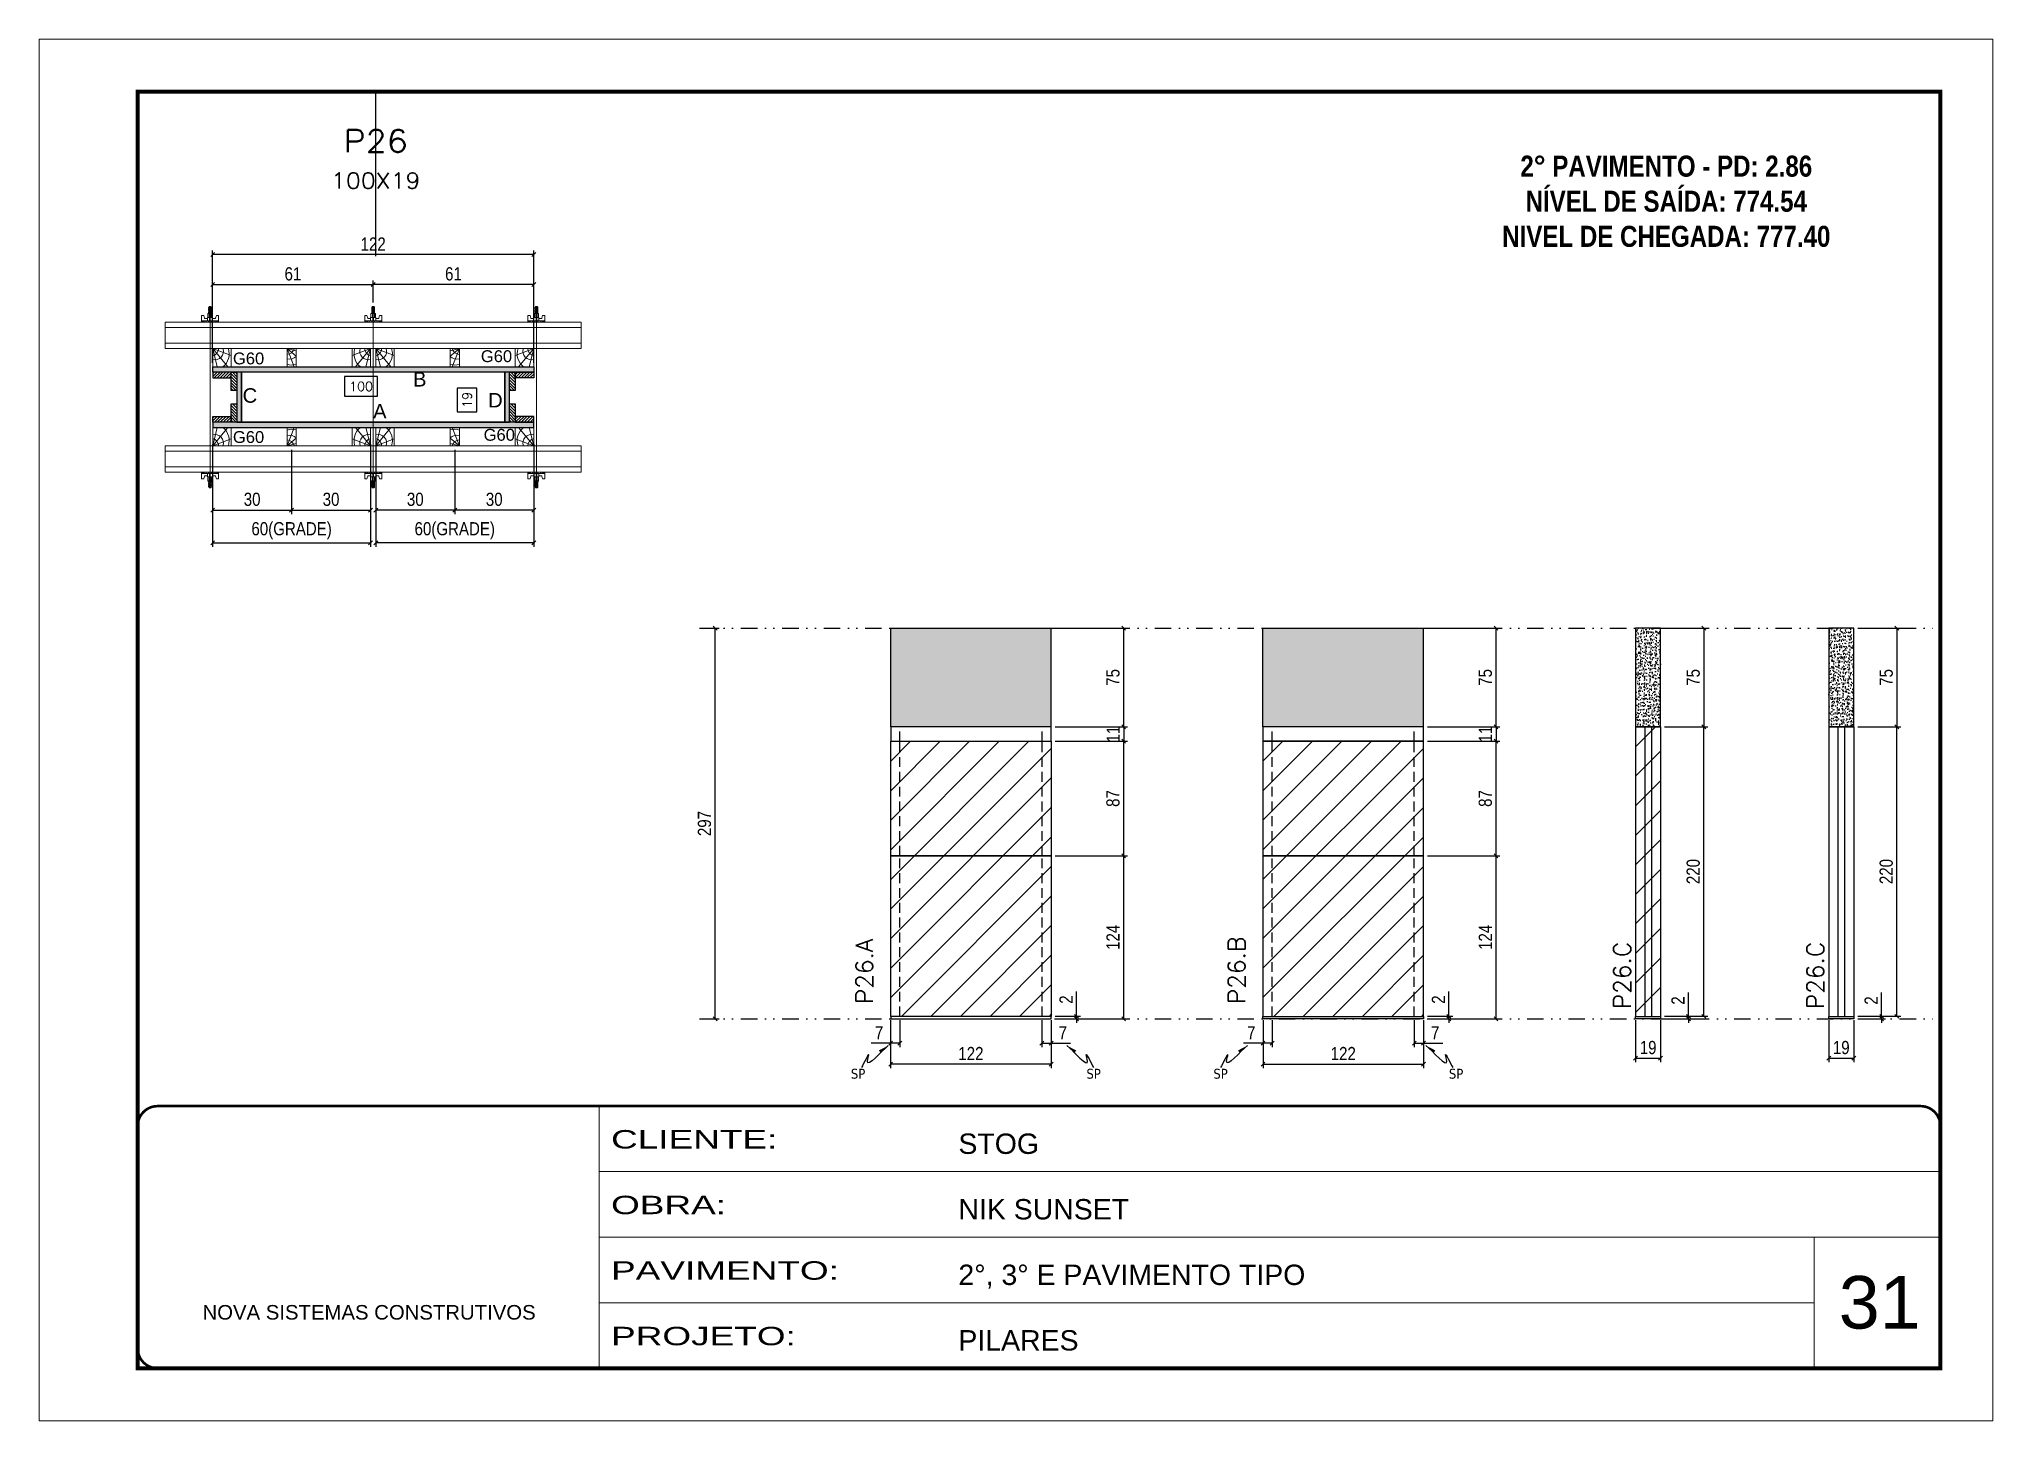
# Model space of a CAD drawing. Extents: x 808 to 7089, y -98 to 17032.
# Drawn here: x 4005 to 5490, y 7942 to 8992 of the extents above; entities that cross this region are included whole.
import ezdxf
from ezdxf.enums import TextEntityAlignment as Align

# ---------------------------------------------------------------- set-up
doc = ezdxf.new("R2010")
doc.units = 0
for name, pattern in [('CONTINUO', [0]), ('DASHED', [0.75, 0.5, -0.25]), ('DIVIDE2', [0.625, 0.25, -0.125, 0, -0.125, 0, -0.125]), ('HIDDEN', [0.375, 0.25, -0.125])]:
    doc.linetypes.add(name, pattern=pattern)
for name, color, linetype, lineweight in [('CARIMBO', 255, 'Continuous', 9), ('Folhas', 255, 'Continuous', 9), ('Hachura', 251, 'Continuous', 9), ('Madeira', 126, 'Continuous', 18), ('Perfil Metálico', 224, 'Continuous', 18), ('REAPROVEITAMENTO', 251, 'Continuous', 9), ('SARRAFO DE PRESSAO', 251, 'DASHED', 9), ('Texto Seção', 7, 'Continuous', 15)]:
    doc.layers.add(name, color=color, linetype=linetype, lineweight=lineweight)
for name, color, linetype in [('CHAPA', 1, 'Continuous'), ('COTA', 241, 'Continuous'), ('Cota Seção (2x)', 241, 'Continuous'), ('NOMENCLATURA', 7, 'Continuous'), ('Nível', 160, 'Continuous'), ('Painéis', 200, 'Continuous'), ('SARR_2.2x7', 40, 'Continuous'), ('SARRAFO', 251, 'Continuous'), ('Sarrafo de Pressão', 42, 'HIDDEN'), ('texto', 7, 'Continuous'), ('Texto de Titulo', 7, 'Continuous'), ('Texto Qtd Sarr', 242, 'Continuous'), ('TEXTO_GERAL', 7, 'Continuous')]:
    doc.layers.add(name, color=color, linetype=linetype)
doc.styles.add('ARIAL', font='arial.ttf')
doc.styles.add('COTA TECNICA', font='techl___.ttf', dxfattribs={"height": 10})
doc.styles.add('COTA TECNICA 2X', font='techl___.ttf', dxfattribs={"height": 10})
doc.styles.add('COTA TECNICA-50', font='techl___.ttf', dxfattribs={"height": 10})
doc.styles.add('REGUA-120', font='ROMANS.shx', dxfattribs={"height": 15})
doc.styles.add('ROMANC', font='techb___.ttf', dxfattribs={"height": 2.5})
doc.styles.add('ROMANS', font='romans.shx')
doc.styles.add('SANSSERIF', font='sas_____.pfb')
doc.styles.get("Standard").update_dxf_attribs({"font": 'arial.ttf'})
doc.styles.add('Tecnologia', font='')
doc.styles.get('Tecnologia').set_extended_font_data('Forgotten Futurist')
doc.dimstyles.new('COTA PAINEL-50', dxfattribs={"dimtxt": 10, "dimasz": 3, "dimexe": 3, "dimexo": 3, "dimgap": 3, "dimtad": 1, "dimdec": 1, "dimzin": 12, "dimdsep": 46, "dimtxsty": 'COTA TECNICA-50', "dimblk1": 'OBLIQUE', "dimblk2": 'OBLIQUE', "dimsah": 1, "dimcen": 0.9, "dimclrd": 4, "dimclre": 4, "dimclrt": 240, "dimadec": 1, "dimazin": 3, "dimtfac": 1, "dimtdec": 1, "dimtmove": 0, "dimatfit": 3, "dimfxl": 1, "dimtolj": 1, "dimtzin": 12, "dimarcsym": 0})
doc.dimstyles.new('PAINEL', dxfattribs={"dimtxt": 10, "dimasz": 3, "dimexe": 3, "dimexo": 3, "dimgap": 3, "dimtad": 1, "dimdec": 1, "dimzin": 12, "dimdsep": 46, "dimtxsty": 'COTA TECNICA', "dimblk1": 'OBLIQUE', "dimblk2": 'OBLIQUE', "dimsah": 1, "dimcen": 0.9, "dimclrd": 4, "dimclre": 4, "dimclrt": 240, "dimadec": 1, "dimazin": 3, "dimtfac": 1, "dimtdec": 1, "dimtmove": 0, "dimatfit": 3, "dimfxl": 1, "dimtolj": 1, "dimtzin": 12, "dimarcsym": 0})
doc.dimstyles.new('SECAO PILAR', dxfattribs={"dimtxt": 10, "dimasz": 3, "dimexe": 3, "dimexo": 3, "dimgap": 3, "dimtad": 1, "dimdec": 1, "dimlfac": 0.5, "dimzin": 12, "dimdsep": 46, "dimtxsty": 'COTA TECNICA 2X', "dimblk1": 'OBLIQUE', "dimblk2": 'OBLIQUE', "dimsah": 1, "dimcen": 0.9, "dimclrd": 256, "dimclre": 256, "dimclrt": 256, "dimadec": 1, "dimazin": 3, "dimtfac": 1, "dimtdec": 1, "dimtmove": 0, "dimatfit": 3, "dimfxl": 1, "dimtolj": 1, "dimtzin": 12, "dimarcsym": 0})
doc.dimstyles.new('SECÇÃO 2', dxfattribs={"dimtxt": 7, "dimasz": 6, "dimexe": 0.18, "dimexo": 2, "dimgap": -4, "dimtad": 3, "dimdec": 1, "dimlfac": 0.5, "dimzin": 12, "dimdsep": 46, "dimtxsty": 'ROMANS', "dimblk": 'ARCHTICK', "dimcen": 0.09, "dimse1": 1, "dimse2": 1, "dimsd1": 1, "dimsd2": 1, "dimclrd": 180, "dimclre": 5, "dimclrt": 1, "dimadec": 0, "dimazin": 3, "dimtfac": 1, "dimtdec": 1, "dimtofl": 0, "dimtmove": 0, "dimatfit": 3, "dimldrblk": 'ARCHTICK', "dimfxl": 1, "dimtolj": 1, "dimtzin": 0, "dimarcsym": 0})
doc.dimstyles.get("Standard").update_dxf_attribs({"dimtxt": 0.18, "dimasz": 0.18, "dimexe": 0.18, "dimexo": 0.0625, "dimgap": 0.09, "dimtad": 0, "dimtih": 1, "dimtoh": 1, "dimdec": 4, "dimzin": 0, "dimdsep": 46, "dimtxsty": 'Standard', "dimcen": 0.09, "dimadec": 0, "dimazin": 0, "dimtfac": 1, "dimtdec": 4, "dimtofl": 0, "dimtmove": 0, "dimatfit": 3, "dimfxl": 1, "dimtolj": 1, "dimtzin": 0, "dimarcsym": 0})
pattern_1 = [(45, (13640.0681, 31630.77), (-1.12253202, 1.12253202), [])]
pattern_2 = [(45, (13505.0681, 31630.77), (-1.12253202, 1.12253202), [])]

msp = doc.modelspace()

# ---------------------------------------------------------------- texts
at = {"layer": 'CARIMBO', "style": 'ARIAL'}
msp.add_text('31', height=40, dxfattribs=at).set_placement((5373.03, 8012.6))
at = {"layer": 'NOMENCLATURA', "color": 2, "insert": (5241.91, 8930.59), "char_height": 16, "attachment_point": 2, "style": 'ROMANC'}
msp.add_mtext_dynamic_manual_height_columns('\\P2° PAVIMENTO - PD: 2.86\\PNÍVEL DE SAÍDA: 774.54\\PNIVEL DE CHEGADA: 777.40', width=328.3607, gutter_width=1, heights=[0], dxfattribs=at)
at = {"layer": 'texto', "color": 0, "char_height": 7.5, "attachment_point": 5}
for insert in [(4627.65, 8206.19), (4806.68, 8206.19), (4903.15, 8206.19), (5082.17, 8206.19)]:
    msp.add_mtext('{\\fTahoma|b0|i0|c0|p34;\\C4;SP}', dxfattribs=dict(at, insert=insert))
at = {"layer": 'Texto Seção', "color": 0, "linetype": 'Continuous', "style": 'SANSSERIF'}
for p in [(4152.51, 8749.78), (4340.94, 8751.5), (4152.51, 8690.07), (4343.06, 8691.75)]:
    msp.add_text('G60', height=9, dxfattribs=at).set_placement(p, align=Align.MIDDLE_LEFT)
at = {"layer": 'Texto Seção', "char_height": 13, "width": 285.3299, "attachment_point": 7, "rotation": 90, "style": 'REGUA-120'}
for s, insert in [('P26.A', (4638.96, 8259.12)), ('P26.B', (4921.92, 8259.12)), ('P26.C', (5214.91, 8255.28)), ('P26.C', (5361.66, 8255.28))]:
    msp.add_mtext(s, dxfattribs=dict(at, insert=insert))
at = {"layer": 'TEXTO_GERAL', "style": 'ARIAL'}
for s, p in [('B', (4294.5, 8733.95)), ('C', (4165.41, 8721.64)), ('D', (4351.98, 8718.02)), ('A', (4264.16, 8709.67))]:
    msp.add_text(s, height=11, dxfattribs=at).set_placement(p, align=Align.MIDDLE_CENTER)

# ---------------------------------------------------------------- blocks, each defined once
blk = doc.blocks.new('9999999999')
at = {"color": 30, "linetype": 'CONTINUO'}
for p, q in [((98564.6, 34230.2), (98564.6, 34429.4)), ((98564.6, 34379.6), (99584, 34379.6)), ((98564.6, 34329.8), (99488, 34329.8)), ((99584, 34329.8), (99488, 34329.8)), ((99488, 34329.8), (99488, 34230.2)), ((98564.6, 34280), (99488, 34280))]:
    blk.add_line(p, q, dxfattribs=at)
at = {"color": 30, "linetype": 'CONTINUO', "const_width": 2}
blk.add_lwpolyline([(99584, 34230.2), (99584, 34414.4, 0.414214), (99569, 34429.4), (98229, 34429.4, 0.414214), (98214, 34414.4), (98214, 34245.2, 0.414214), (98229, 34230.2), (99584, 34230.2)], format="xyb", dxfattribs=at)
at = {"layer": 'Folhas'}
blk.add_lwpolyline([(98139, 34190.2), (99624, 34190.2), (99624, 35240.2), (98139, 35240.2)], close=True, dxfattribs=at)
at = {"layer": 'Folhas', "color": 30, "const_width": 3}
blk.add_lwpolyline([(98214, 34230.2), (99584, 34230.2), (99584, 35200.2), (98214, 35200.2)], close=True, dxfattribs=at)
at = {"color": 7, "linetype": 'Continuous', "ltscale": 5, "style": 'ARIAL'}
for s, height, p in [('STOG', 15.48, (98837.7, 34393.1)), ('NIK SUNSET', 15.48, (98837.7, 34343.3)), ('2°, 3° E PAVIMENTO TIPO', 15.483, (98837.7, 34293.5)), ('NOVA SISTEMAS CONSTRUTIVOS', 11.059, (98263.2, 34267.2)), ('PILARES', 15.48, (98837.7, 34243.7))]:
    blk.add_text(s, height=height, dxfattribs=at).set_placement(p)
at = {"layer": 'Folhas', "color": 7, "style": 'Tecnologia', "width": 1.5}
for s, p in [('CLIENTE:', (98573.7, 34397.2)), ('OBRA:', (98573.7, 34347.3)), ('PAVIMENTO:', (98573.7, 34297.5)), ('PROJETO:', (98573.7, 34247.7))]:
    blk.add_text(s, height=14, dxfattribs=at).set_placement(p)
blk = doc.blocks.new('titulo1')
at = {"layer": 'Defpoints', "color": 252, "linetype": 'HIDDEN', "ltscale": 2}
blk.add_line((0, 0), (0, 125), dxfattribs=at)
at = {"layer": 'Defpoints', "style": 'ROMANS', "oblique": 15}
blk.add_attdef('FOLHA', text='', height=10, dxfattribs=at).set_placement((0, 15.6), align=Align.MIDDLE_CENTER)
at = {"layer": 'Texto Qtd Sarr', "color": 3, "style": 'ROMANS', "oblique": 15}
for tag, height, p in [('TITULO', 17, (0, 71.4)), ('SEÇÃO', 12, (0, 41.5))]:
    blk.add_attdef(tag, text='', height=height, dxfattribs=at).set_placement(p, align=Align.MIDDLE_CENTER)
blk = doc.blocks.new('*D823')
at = {"layer": 'Cota Seção (2x)', "color": 180, "lineweight": -2, "transparency": 16777216}
for p, q in [((4262.4, 8736), (4237.4, 8736)), ((4237.4, 8736), (4237.4, 8721)), ((4262.4, 8721), (4262.4, 8736)), ((4237.4, 8721), (4262.4, 8721))]:
    blk.add_line(p, q, dxfattribs=at)
at = {"layer": 'Defpoints', "color": 0, "transparency": 16777216}
for p in [(4159.1, 8739.4), (4359.1, 8739.4), (4159.1, 8717)]:
    blk.add_point(p, dxfattribs=at)
at = {"layer": 'Cota Seção (2x)', "color": 1, "transparency": 16777216, "insert": (4249.9, 8728.5), "char_height": 7, "attachment_point": 5, "style": 'ROMANS'}
blk.add_mtext('\\A1;100', dxfattribs=at)
blk = doc.blocks.new('_ArchTick')
at = {"color": 0, "linetype": 'ByBlock', "const_width": 0.15}
blk.add_lwpolyline([(-0.5, -0.5), (0.5, 0.5)], dxfattribs=at)
blk = doc.blocks.new('_Oblique')
at = {"color": 0, "linetype": 'ByBlock', "lineweight": -2}
blk.add_line((-0.5, -0.5), (0.5, 0.5), dxfattribs=at)
blk = doc.blocks.new('*D824')
at = {"layer": 'Cota Seção (2x)', "lineweight": -2, "transparency": 16777216}
for p, q in [((4137.1, 8746.4), (4137.1, 8831.7)), ((4381.1, 8828.7), (4137.1, 8828.7)), ((4381.1, 8746.4), (4381.1, 8831.7))]:
    blk.add_line(p, q, dxfattribs=at)
at = {"layer": 'Defpoints', "color": 0, "transparency": 16777216}
for p in [(4137.1, 8828.7), (4137.1, 8743.4), (4381.1, 8743.4)]:
    blk.add_point(p, dxfattribs=at)
at = {"layer": 'Cota Seção (2x)', "lineweight": -2, "transparency": 16777216, "xscale": 3, "yscale": 3, "zscale": 3, "rotation": 180}
blk.add_blockref('_Oblique', (4137.1, 8828.7), dxfattribs=at)
at = {"layer": 'Cota Seção (2x)', "lineweight": -2, "transparency": 16777216, "xscale": 3, "yscale": 3, "zscale": 3}
blk.add_blockref('_Oblique', (4381.1, 8828.7), dxfattribs=at)
at = {"layer": 'Cota Seção (2x)', "transparency": 16777216, "insert": (4259.1, 8836.7), "char_height": 10, "attachment_point": 5, "style": 'COTA TECNICA 2X'}
blk.add_mtext('\\A1;122', dxfattribs=at)
blk = doc.blocks.new('*D825')
at = {"layer": 'Cota Seção (2x)', "lineweight": -2, "transparency": 16777216}
for p, q in [((4259.1, 8792.2), (4259.1, 8808.9)), ((4381.1, 8780.4), (4381.1, 8808.9)), ((4381.1, 8805.9), (4259.1, 8805.9))]:
    blk.add_line(p, q, dxfattribs=at)
at = {"layer": 'Defpoints', "color": 0, "transparency": 16777216}
for p in [(4259.1, 8805.9), (4259.1, 8789.2), (4381.1, 8777.4)]:
    blk.add_point(p, dxfattribs=at)
at = {"layer": 'Cota Seção (2x)', "lineweight": -2, "transparency": 16777216, "xscale": 3, "yscale": 3, "zscale": 3, "rotation": 180}
blk.add_blockref('_Oblique', (4259.1, 8805.9), dxfattribs=at)
at = {"layer": 'Cota Seção (2x)', "lineweight": -2, "transparency": 16777216, "xscale": 3, "yscale": 3, "zscale": 3}
blk.add_blockref('_Oblique', (4381.1, 8805.9), dxfattribs=at)
at = {"layer": 'Cota Seção (2x)', "transparency": 16777216, "insert": (4320.1, 8814), "char_height": 10, "attachment_point": 5, "style": 'COTA TECNICA 2X'}
blk.add_mtext('\\A1;61', dxfattribs=at)
blk = doc.blocks.new('*D826')
at = {"layer": 'Cota Seção (2x)', "lineweight": -2, "transparency": 16777216}
for p, q in [((4137.1, 8780.4), (4137.1, 8808.9)), ((4259.1, 8792.2), (4259.1, 8808.9)), ((4137.1, 8805.9), (4259.1, 8805.9))]:
    blk.add_line(p, q, dxfattribs=at)
at = {"layer": 'Defpoints', "color": 0, "transparency": 16777216}
for p in [(4259.1, 8805.9), (4137.1, 8777.4), (4259.1, 8789.2)]:
    blk.add_point(p, dxfattribs=at)
at = {"layer": 'Cota Seção (2x)', "lineweight": -2, "transparency": 16777216, "xscale": 3, "yscale": 3, "zscale": 3, "rotation": 180}
blk.add_blockref('_Oblique', (4137.1, 8805.9), dxfattribs=at)
at = {"layer": 'Cota Seção (2x)', "lineweight": -2, "transparency": 16777216, "xscale": 3, "yscale": 3, "zscale": 3}
blk.add_blockref('_Oblique', (4259.1, 8805.9), dxfattribs=at)
at = {"layer": 'Cota Seção (2x)', "transparency": 16777216, "insert": (4198.1, 8814), "char_height": 10, "attachment_point": 5, "style": 'COTA TECNICA 2X'}
blk.add_mtext('\\A1;61', dxfattribs=at)
blk = doc.blocks.new('*D827')
at = {"layer": 'Cota Seção (2x)', "color": 180, "lineweight": -2, "transparency": 16777216}
for p, q in [((4338, 8727.3), (4323, 8727.3)), ((4323, 8727.3), (4323, 8709.3)), ((4338, 8709.3), (4338, 8727.3)), ((4323, 8709.3), (4338, 8709.3))]:
    blk.add_line(p, q, dxfattribs=at)
at = {"layer": 'Defpoints', "color": 0, "transparency": 16777216}
for p in [(4359.1, 8739.4), (4342, 8701.4), (4359.1, 8701.4)]:
    blk.add_point(p, dxfattribs=at)
at = {"layer": 'Cota Seção (2x)', "color": 1, "transparency": 16777216, "insert": (4330.5, 8718.3), "char_height": 7, "attachment_point": 5, "rotation": 90, "style": 'ROMANS'}
blk.add_mtext('\\A1;19', dxfattribs=at)
blk = doc.blocks.new('C')
at = {"layer": 'Hachura', "color": 0}
for p, q in [((0, 3.22), (0, -3.22)), ((0.45, 3.22), (0, 3.22)), ((0.46, 3.16), (0, 3.16)), ((0.46, 3.05), (0, 3.05)), ((0.46, 2.88), (0, 2.88)), ((0, 2.75), (0, -1.16)), ((0.46, 2.65), (0, 2.65)), ((0.46, 2.23), (0, 2.23)), ((0.46, 1.51), (0, 1.51)), ((0.39, 0.49), (0.17, 0.49)), ((0.45, -3.23), (0.45, 3.22)), ((0.45, 3.22), (2.58, 3.22)), ((1.74, 0.97), (0.45, 0.97)), ((1.45, 0.1), (0.45, 0.1)), ((1.35, 1.94), (1.35, 0.96)), ((2.58, 2.39), (1.47, 2.09)), ((1.74, -0.97), (1.74, 0.97)), ((1.74, 0.97), (1.74, 0.84)), ((1.74, 0.97), (1.74, 0.84)), ((1.74, 0.84), (3.35, 0.84)), ((3.35, 0.45), (1.74, 0.45)), ((2.58, 3.22), (2.58, 2.39)), ((3.32, 0.84), (3.32, -0.84)), ((3.35, 0.84), (3.35, -0.84)), ((3.68, 0.45), (3.35, 0.45)), ((3.84, -0.52), (3.35, 0.45)), ((3.35, 0.06), (3.67, -0.57)), ((3.68, 0.45), (4.16, -0.52)), ((3.72, 0.5), (4.25, -0.57)), ((4.37, -0.55), (3.83, 0.53)), ((4.15, 0.45), (3.93, 0.45)), ((4.42, -0.52), (3.93, 0.45)), ((4.15, 0.45), (4.26, 0.45)), ((4.26, 0.45), (4.74, -0.52)), ((4.3, 0.5), (4.83, -0.57)), ((4.95, -0.55), (4.41, 0.53)), ((4.51, 0.45), (4.84, 0.45)), ((5, -0.52), (4.51, 0.45)), ((4.84, 0.45), (5.32, -0.52)), ((4.88, 0.5), (5.41, -0.57)), ((5.53, -0.55), (4.99, 0.53)), ((5.58, -0.52), (5.09, 0.45)), ((5.42, 0.45), (5.09, 0.45)), ((5.58, -0.52), (5.09, 0.45)), ((5.42, 0.45), (5.74, -0.19)), ((5.46, 0.5), (5.74, -0.07)), ((5.74, 0.19), (5.57, 0.53)), ((5.74, 0.32), (5.68, 0.45)), ((5.68, 0.45), (5.74, 0.45)), ((5.74, 0.45), (5.9, 0.29)), ((5.74, 0.45), (5.74, -0.52)), ((5.9, -0.36), (5.9, 0.29)), ((0.45, 0), (0, 0)), ((0.46, -1.52), (0, -1.52)), ((0.46, -2.23), (0, -2.23)), ((0.46, -2.65), (0, -2.65)), ((0.46, -2.88), (0, -2.88)), ((0.46, -3.05), (0, -3.05)), ((0.46, -3.16), (0, -3.16)), ((0, -3.22), (2.57, -3.22)), ((0.08, -0.48), (0.29, -0.48)), ((0.29, -0.48), (0.4, -0.48)), ((0.45, 0), (0.45, -0.97)), ((0.45, -0.16), (1.45, -0.16)), ((0.45, -0.65), (0.45, -0.32)), ((0.45, -3.23), (0.45, -0.65)), ((0.45, -0.97), (1.74, -0.97)), ((1.35, -1.94), (1.35, -0.97)), ((2.58, -2.39), (1.47, -2.1)), ((3.35, -0.32), (1.74, -0.32)), ((3.35, -0.84), (1.74, -0.84)), ((2.58, -3.23), (2.58, -2.39)), ((3.35, -0.07), (3.58, -0.52)), ((3.35, -0.52), (3.58, -0.52)), ((3.84, -0.52), (4.16, -0.52)), ((4.42, -0.52), (4.74, -0.52)), ((4.63, -0.52), (4.74, -0.52)), ((5, -0.52), (5.32, -0.52)), ((5.58, -0.52), (5.74, -0.52)), ((5.74, -0.52), (5.9, -0.36)), ((5.74, -0.52), (5.74, -0.52))]:
    blk.add_line(p, q, dxfattribs=at)
for centre, radius, start, end in [((1.52, 1.94), 0.161, 104.74356, 180), ((1.44, -0.03), 0.129, 272.69497, 87.30503), ((3.81, 0.39), 0.143, 25.56881, 154.43119), ((4.39, 0.39), 0.143, 25.56881, 154.43119), ((4.97, 0.39), 0.143, 25.56881, 154.43119), ((5.55, 0.39), 0.143, 25.56881, 154.43119), ((0.17, -0.37), 0.174, 221.74404, 317.85924), ((1.52, -1.94), 0.161, 180, 255.25644), ((3.71, -0.4), 0.174, 222.14076, 318.25596), ((4.29, -0.4), 0.174, 222.14076, 318.25596), ((4.87, -0.4), 0.174, 222.14076, 318.25596), ((5.45, -0.4), 0.174, 222.14076, 318.25596), ((5.61, -0.4), 0.174, 317.85924, 318.25596)]:
    blk.add_arc(centre, radius, start, end, dxfattribs=at)
blk = doc.blocks.new('PONTALETE')
at = {"layer": 'Madeira'}
for q in [(2.71, 7), (7, 5.76), (7, 1.74)]:
    blk.add_line((0, 0), q, dxfattribs=at)
blk.add_lwpolyline([(0, 0), (7, 0), (7, 7), (0, 7)], close=True, dxfattribs=at)
for centre, radius, start, end in [((2.04, 0.06), 6.23, 37.28179, 109.09128), ((1.09, 0.9), 3.19, 343.60304, 109.98471), ((-0.21, -0.78), 3.09, 14.63219, 86.0383)]:
    blk.add_arc(centre, radius, start, end, dxfattribs=at)
blk = doc.blocks.new('*D828')
at = {"layer": 'Cota Seção (2x)', "lineweight": -2, "transparency": 16777216}
for p, q in [((4261.1, 8684.7), (4261.1, 8606.6)), ((4381.1, 8684.7), (4381.1, 8606.6)), ((4381.1, 8609.6), (4261.1, 8609.6))]:
    blk.add_line(p, q, dxfattribs=at)
at = {"layer": 'Defpoints', "color": 0, "transparency": 16777216}
for p in [(4261.1, 8687.7), (4381.1, 8687.7), (4261.1, 8609.6)]:
    blk.add_point(p, dxfattribs=at)
at = {"layer": 'Cota Seção (2x)', "lineweight": -2, "transparency": 16777216, "xscale": 3, "yscale": 3, "zscale": 3, "rotation": 180}
blk.add_blockref('_Oblique', (4261.1, 8609.6), dxfattribs=at)
at = {"layer": 'Cota Seção (2x)', "lineweight": -2, "transparency": 16777216, "xscale": 3, "yscale": 3, "zscale": 3}
blk.add_blockref('_Oblique', (4381.1, 8609.6), dxfattribs=at)
at = {"layer": 'Cota Seção (2x)', "transparency": 16777216, "insert": (4321.1, 8618.9), "char_height": 10, "attachment_point": 5, "style": 'COTA TECNICA 2X'}
blk.add_mtext('\\A1;60(GRADE)', dxfattribs=at)
blk = doc.blocks.new('MEIO PONTALETE')
at = {"layer": 'Madeira'}
for q in [(2.71, 7), (3.5, 2.88), (3.5, 0.87)]:
    blk.add_line((0, 0), q, dxfattribs=at)
blk.add_lwpolyline([(0, 0), (3.5, 0), (3.5, 7), (0, 7)], close=True, dxfattribs=at)
for centre, radius, start, end in [((2.04, 0.06), 6.23, 76.44987, 109.09128), ((1.09, 0.9), 3.19, 40.90626, 109.98471), ((-0.21, -0.78), 3.09, 14.63219, 86.0383)]:
    blk.add_arc(centre, radius, start, end, dxfattribs=at)
blk = doc.blocks.new('*D1782')
at = {"layer": 'Cota Seção (2x)', "lineweight": -2, "transparency": 16777216}
for p, q in [((4321.1, 8680.4), (4321.1, 8631.5)), ((4381.1, 8680.4), (4381.1, 8631.5)), ((4381.1, 8634.5), (4321.1, 8634.5))]:
    blk.add_line(p, q, dxfattribs=at)
at = {"layer": 'Defpoints', "color": 0, "transparency": 16777216}
for p in [(4321.1, 8683.4), (4381.1, 8683.4), (4321.1, 8634.5)]:
    blk.add_point(p, dxfattribs=at)
at = {"layer": 'Cota Seção (2x)', "lineweight": -2, "transparency": 16777216, "xscale": 3, "yscale": 3, "zscale": 3, "rotation": 180}
blk.add_blockref('_Oblique', (4321.1, 8634.5), dxfattribs=at)
at = {"layer": 'Cota Seção (2x)', "lineweight": -2, "transparency": 16777216, "xscale": 3, "yscale": 3, "zscale": 3}
blk.add_blockref('_Oblique', (4381.1, 8634.5), dxfattribs=at)
at = {"layer": 'Cota Seção (2x)', "transparency": 16777216, "insert": (4351.1, 8642.7), "char_height": 10, "attachment_point": 5, "style": 'COTA TECNICA 2X'}
blk.add_mtext('\\A1;30', dxfattribs=at)
blk = doc.blocks.new('*D1783')
at = {"layer": 'Cota Seção (2x)', "lineweight": -2, "transparency": 16777216}
for p, q in [((4261.1, 8680.4), (4261.1, 8631.5)), ((4321.1, 8680.4), (4321.1, 8631.5)), ((4321.1, 8634.5), (4261.1, 8634.5))]:
    blk.add_line(p, q, dxfattribs=at)
at = {"layer": 'Defpoints', "color": 0, "transparency": 16777216}
for p in [(4261.1, 8683.4), (4321.1, 8683.4), (4261.1, 8634.5)]:
    blk.add_point(p, dxfattribs=at)
at = {"layer": 'Cota Seção (2x)', "lineweight": -2, "transparency": 16777216, "xscale": 3, "yscale": 3, "zscale": 3, "rotation": 180}
blk.add_blockref('_Oblique', (4261.1, 8634.5), dxfattribs=at)
at = {"layer": 'Cota Seção (2x)', "lineweight": -2, "transparency": 16777216, "xscale": 3, "yscale": 3, "zscale": 3}
blk.add_blockref('_Oblique', (4321.1, 8634.5), dxfattribs=at)
at = {"layer": 'Cota Seção (2x)', "transparency": 16777216, "insert": (4291.1, 8642.7), "char_height": 10, "attachment_point": 5, "style": 'COTA TECNICA 2X'}
blk.add_mtext('\\A1;30', dxfattribs=at)
blk = doc.blocks.new('*D829')
at = {"layer": 'Cota Seção (2x)', "lineweight": -2, "transparency": 16777216}
for p, q in [((4137.1, 8684.7), (4137.1, 8606.6)), ((4257.1, 8684.7), (4257.1, 8606.6)), ((4137.1, 8609.6), (4257.1, 8609.6))]:
    blk.add_line(p, q, dxfattribs=at)
at = {"layer": 'Defpoints', "color": 0, "transparency": 16777216}
for p in [(4137.1, 8687.7), (4257.1, 8687.7), (4257.1, 8609.6)]:
    blk.add_point(p, dxfattribs=at)
at = {"layer": 'Cota Seção (2x)', "lineweight": -2, "transparency": 16777216, "xscale": 3, "yscale": 3, "zscale": 3, "rotation": 180}
blk.add_blockref('_Oblique', (4137.1, 8609.6), dxfattribs=at)
at = {"layer": 'Cota Seção (2x)', "lineweight": -2, "transparency": 16777216, "xscale": 3, "yscale": 3, "zscale": 3}
blk.add_blockref('_Oblique', (4257.1, 8609.6), dxfattribs=at)
at = {"layer": 'Cota Seção (2x)', "transparency": 16777216, "insert": (4197.1, 8618.9), "char_height": 10, "attachment_point": 5, "style": 'COTA TECNICA 2X'}
blk.add_mtext('\\A1;60(GRADE)', dxfattribs=at)
blk = doc.blocks.new('*D1784')
at = {"layer": 'Cota Seção (2x)', "lineweight": -2, "transparency": 16777216}
for p, q in [((4137.1, 8680.4), (4137.1, 8631.5)), ((4197.1, 8680.4), (4197.1, 8631.5)), ((4137.1, 8634.5), (4197.1, 8634.5))]:
    blk.add_line(p, q, dxfattribs=at)
at = {"layer": 'Defpoints', "color": 0, "transparency": 16777216}
for p in [(4137.1, 8683.4), (4197.1, 8683.4), (4197.1, 8634.5)]:
    blk.add_point(p, dxfattribs=at)
at = {"layer": 'Cota Seção (2x)', "lineweight": -2, "transparency": 16777216, "xscale": 3, "yscale": 3, "zscale": 3, "rotation": 180}
blk.add_blockref('_Oblique', (4137.1, 8634.5), dxfattribs=at)
at = {"layer": 'Cota Seção (2x)', "lineweight": -2, "transparency": 16777216, "xscale": 3, "yscale": 3, "zscale": 3}
blk.add_blockref('_Oblique', (4197.1, 8634.5), dxfattribs=at)
at = {"layer": 'Cota Seção (2x)', "transparency": 16777216, "insert": (4167.1, 8642.7), "char_height": 10, "attachment_point": 5, "style": 'COTA TECNICA 2X'}
blk.add_mtext('\\A1;30', dxfattribs=at)
blk = doc.blocks.new('*D1785')
at = {"layer": 'Cota Seção (2x)', "lineweight": -2, "transparency": 16777216}
for p, q in [((4197.1, 8680.4), (4197.1, 8631.5)), ((4257.1, 8680.4), (4257.1, 8631.5)), ((4197.1, 8634.5), (4257.1, 8634.5))]:
    blk.add_line(p, q, dxfattribs=at)
at = {"layer": 'Defpoints', "color": 0, "transparency": 16777216}
for p in [(4197.1, 8683.4), (4257.1, 8683.4), (4257.1, 8634.5)]:
    blk.add_point(p, dxfattribs=at)
at = {"layer": 'Cota Seção (2x)', "lineweight": -2, "transparency": 16777216, "xscale": 3, "yscale": 3, "zscale": 3, "rotation": 180}
blk.add_blockref('_Oblique', (4197.1, 8634.5), dxfattribs=at)
at = {"layer": 'Cota Seção (2x)', "lineweight": -2, "transparency": 16777216, "xscale": 3, "yscale": 3, "zscale": 3}
blk.add_blockref('_Oblique', (4257.1, 8634.5), dxfattribs=at)
at = {"layer": 'Cota Seção (2x)', "transparency": 16777216, "insert": (4227.1, 8642.7), "char_height": 10, "attachment_point": 5, "style": 'COTA TECNICA 2X'}
blk.add_mtext('\\A1;30', dxfattribs=at)
blk = doc.blocks.new('*D1802')
at = {"layer": 'COTA', "color": 4, "lineweight": -2, "transparency": 16777216}
for p, q in [((4510.2, 8544.9), (4522, 8544.9)), ((4519, 8247.9), (4519, 8544.9)), ((4510.2, 8247.9), (4522, 8247.9))]:
    blk.add_line(p, q, dxfattribs=at)
at = {"layer": 'Defpoints', "color": 0, "transparency": 16777216}
for p in [(4507.2, 8544.9), (4519, 8544.9), (4507.2, 8247.9)]:
    blk.add_point(p, dxfattribs=at)
at = {"layer": 'COTA', "color": 4, "lineweight": -2, "transparency": 16777216, "xscale": 3, "yscale": 3, "zscale": 3}
for p, rotation in [((4519, 8544.9), 90), ((4519, 8247.9), 270)]:
    blk.add_blockref('_Oblique', p, dxfattribs=dict(at, rotation=rotation))
at = {"layer": 'COTA', "color": 240, "transparency": 16777216, "insert": (4510.9, 8396.4), "char_height": 10, "attachment_point": 5, "rotation": 90, "style": 'COTA TECNICA-50'}
blk.add_mtext('\\A1;297', dxfattribs=at)
blk = doc.blocks.new('*D879')
at = {"layer": 'COTA', "color": 4, "lineweight": -2, "transparency": 16777216}
for p, q in [((4652.4, 8246.9), (4652.4, 8210.5)), ((4774.4, 8246.9), (4774.4, 8210.5)), ((4774.4, 8213.5), (4652.4, 8213.5))]:
    blk.add_line(p, q, dxfattribs=at)
at = {"layer": 'Defpoints', "color": 0, "transparency": 16777216}
for p in [(4652.4, 8249.9), (4774.4, 8249.9), (4652.4, 8213.5)]:
    blk.add_point(p, dxfattribs=at)
at = {"layer": 'COTA', "color": 4, "lineweight": -2, "transparency": 16777216, "xscale": 3, "yscale": 3, "zscale": 3, "rotation": 180}
blk.add_blockref('_Oblique', (4652.4, 8213.5), dxfattribs=at)
at = {"layer": 'COTA', "color": 4, "lineweight": -2, "transparency": 16777216, "xscale": 3, "yscale": 3, "zscale": 3}
blk.add_blockref('_Oblique', (4774.4, 8213.5), dxfattribs=at)
at = {"layer": 'COTA', "color": 240, "transparency": 16777216, "insert": (4713.4, 8221.6), "char_height": 10, "attachment_point": 5, "style": 'COTA TECNICA'}
blk.add_mtext('\\A1;122', dxfattribs=at)
blk = doc.blocks.new('*D880')
at = {"layer": 'COTA', "color": 4, "lineweight": -2, "transparency": 16777216}
for p, q in [((4767.4, 8246.9), (4767.4, 8226.4)), ((4774.4, 8244.9), (4774.4, 8226.4)), ((4767.4, 8229.4), (4774.4, 8229.4)), ((4774.4, 8229.4), (4789.2, 8229.4))]:
    blk.add_line(p, q, dxfattribs=at)
at = {"layer": 'Defpoints', "color": 0, "transparency": 16777216}
for p in [(4767.4, 8249.9), (4774.4, 8247.9), (4774.4, 8229.4)]:
    blk.add_point(p, dxfattribs=at)
at = {"layer": 'COTA', "color": 4, "lineweight": -2, "transparency": 16777216, "xscale": 3, "yscale": 3, "zscale": 3, "rotation": 180}
blk.add_blockref('_Oblique', (4767.4, 8229.4), dxfattribs=at)
at = {"layer": 'COTA', "color": 4, "lineweight": -2, "transparency": 16777216, "xscale": 3, "yscale": 3, "zscale": 3}
blk.add_blockref('_Oblique', (4774.4, 8229.4), dxfattribs=at)
at = {"layer": 'COTA', "color": 240, "transparency": 16777216, "insert": (4783.3, 8237.4), "char_height": 10, "attachment_point": 5, "style": 'COTA TECNICA-50'}
blk.add_mtext('\\A1;7', dxfattribs=at)
blk = doc.blocks.new('*D881')
at = {"layer": 'COTA', "color": 4, "lineweight": -2, "transparency": 16777216}
for p, q in [((4652.4, 8244.9), (4652.4, 8226.4)), ((4659.4, 8246.9), (4659.4, 8226.4)), ((4652.4, 8229.4), (4637.7, 8229.4)), ((4659.4, 8229.4), (4652.4, 8229.4))]:
    blk.add_line(p, q, dxfattribs=at)
at = {"layer": 'Defpoints', "color": 0, "transparency": 16777216}
for p in [(4652.4, 8247.9), (4659.4, 8249.9), (4652.4, 8229.4)]:
    blk.add_point(p, dxfattribs=at)
at = {"layer": 'COTA', "color": 4, "lineweight": -2, "transparency": 16777216, "xscale": 3, "yscale": 3, "zscale": 3, "rotation": 180}
blk.add_blockref('_Oblique', (4652.4, 8229.4), dxfattribs=at)
at = {"layer": 'COTA', "color": 4, "lineweight": -2, "transparency": 16777216, "xscale": 3, "yscale": 3, "zscale": 3}
blk.add_blockref('_Oblique', (4659.4, 8229.4), dxfattribs=at)
at = {"layer": 'COTA', "color": 240, "transparency": 16777216, "insert": (4643.6, 8237.4), "char_height": 10, "attachment_point": 5, "style": 'COTA TECNICA-50'}
blk.add_mtext('\\A1;7', dxfattribs=at)
blk = doc.blocks.new('*D882')
at = {"layer": 'COTA', "color": 4, "linetype": 'ByBlock', "lineweight": -2, "transparency": 16777216}
for p, q in [((4777.4, 8371.9), (4832.5, 8371.9)), ((4829.5, 8247.9), (4829.5, 8371.9)), ((4777.4, 8247.9), (4832.5, 8247.9))]:
    blk.add_line(p, q, dxfattribs=at)
at = {"layer": 'Defpoints', "color": 0, "linetype": 'ByBlock', "transparency": 16777216}
for p in [(4774.4, 8371.9), (4829.5, 8371.9), (4774.4, 8247.9)]:
    blk.add_point(p, dxfattribs=at)
at = {"layer": 'COTA', "color": 4, "linetype": 'ByBlock', "lineweight": -2, "transparency": 16777216, "xscale": 3, "yscale": 3, "zscale": 3}
for p, rotation in [((4829.5, 8371.9), 90), ((4829.5, 8247.9), 270)]:
    blk.add_blockref('_Oblique', p, dxfattribs=dict(at, rotation=rotation))
at = {"layer": 'COTA', "color": 240, "linetype": 'ByBlock', "transparency": 16777216, "insert": (4821.4, 8309.9), "char_height": 10, "attachment_point": 5, "rotation": 90, "style": 'COTA TECNICA'}
blk.add_mtext('\\A1;124', dxfattribs=at)
blk = doc.blocks.new('*D883')
at = {"layer": 'COTA', "color": 4, "lineweight": -2, "transparency": 16777216}
for p, q in [((4793.7, 8249.9), (4793.7, 8268.7)), ((4777.4, 8249.9), (4796.7, 8249.9)), ((4777.4, 8247.9), (4796.7, 8247.9)), ((4793.7, 8247.9), (4793.7, 8249.9)), ((4793.7, 8247.9), (4793.7, 8244.9))]:
    blk.add_line(p, q, dxfattribs=at)
at = {"layer": 'Defpoints', "color": 0, "transparency": 16777216}
for p in [(4774.4, 8249.9), (4774.4, 8247.9), (4793.7, 8247.9)]:
    blk.add_point(p, dxfattribs=at)
at = {"layer": 'COTA', "color": 4, "lineweight": -2, "transparency": 16777216, "xscale": 3, "yscale": 3, "zscale": 3}
for p, rotation in [((4793.7, 8249.9), 270), ((4793.7, 8247.9), 90)]:
    blk.add_blockref('_Oblique', p, dxfattribs=dict(at, rotation=rotation))
at = {"layer": 'COTA', "color": 240, "transparency": 16777216, "insert": (4785.7, 8262.6), "char_height": 10, "attachment_point": 5, "rotation": 90, "style": 'COTA TECNICA-50'}
blk.add_mtext('\\A1;2', dxfattribs=at)
blk = doc.blocks.new('*D884')
at = {"layer": 'COTA', "color": 4, "linetype": 'ByBlock', "lineweight": -2, "transparency": 16777216}
for p, q in [((4777.4, 8371.9), (4832.5, 8371.9)), ((4829.5, 8247.9), (4829.5, 8371.9)), ((4777.4, 8247.9), (4832.5, 8247.9))]:
    blk.add_line(p, q, dxfattribs=at)
at = {"layer": 'Defpoints', "color": 0, "linetype": 'ByBlock', "transparency": 16777216}
for p in [(4774.4, 8371.9), (4829.5, 8371.9), (4774.4, 8247.9)]:
    blk.add_point(p, dxfattribs=at)
at = {"layer": 'COTA', "color": 4, "linetype": 'ByBlock', "lineweight": -2, "transparency": 16777216, "xscale": 3, "yscale": 3, "zscale": 3}
for p, rotation in [((4829.5, 8371.9), 90), ((4829.5, 8247.9), 270)]:
    blk.add_blockref('_Oblique', p, dxfattribs=dict(at, rotation=rotation))
at = {"layer": 'COTA', "color": 240, "linetype": 'ByBlock', "transparency": 16777216, "insert": (4821.4, 8309.9), "char_height": 10, "attachment_point": 5, "rotation": 90, "style": 'COTA TECNICA'}
blk.add_mtext('\\A1;124', dxfattribs=at)
blk = doc.blocks.new('*D885')
at = {"layer": 'COTA', "color": 4, "lineweight": -2, "transparency": 16777216}
for p, q in [((4777.4, 8458.9), (4832.5, 8458.9)), ((4829.5, 8371.9), (4829.5, 8458.9)), ((4777.4, 8371.9), (4832.5, 8371.9))]:
    blk.add_line(p, q, dxfattribs=at)
at = {"layer": 'Defpoints', "color": 0, "transparency": 16777216}
for p in [(4774.4, 8458.9), (4829.5, 8458.9), (4774.4, 8371.9)]:
    blk.add_point(p, dxfattribs=at)
at = {"layer": 'COTA', "color": 4, "lineweight": -2, "transparency": 16777216, "xscale": 3, "yscale": 3, "zscale": 3}
for p, rotation in [((4829.5, 8458.9), 90), ((4829.5, 8371.9), 270)]:
    blk.add_blockref('_Oblique', p, dxfattribs=dict(at, rotation=rotation))
at = {"layer": 'COTA', "color": 240, "transparency": 16777216, "insert": (4821.4, 8415.4), "char_height": 10, "attachment_point": 5, "rotation": 90, "style": 'COTA TECNICA-50'}
blk.add_mtext('\\A1;87', dxfattribs=at)
blk = doc.blocks.new('*D886')
at = {"layer": 'COTA', "color": 4, "lineweight": -2, "transparency": 16777216}
for p, q in [((4743.4, 8544.9), (4832.5, 8544.9)), ((4829.5, 8469.9), (4829.5, 8544.9)), ((4777.4, 8469.9), (4832.5, 8469.9))]:
    blk.add_line(p, q, dxfattribs=at)
at = {"layer": 'Defpoints', "color": 0, "transparency": 16777216}
for p in [(4740.4, 8544.9), (4829.5, 8544.9), (4774.4, 8469.9)]:
    blk.add_point(p, dxfattribs=at)
at = {"layer": 'COTA', "color": 4, "lineweight": -2, "transparency": 16777216, "xscale": 3, "yscale": 3, "zscale": 3}
for p, rotation in [((4829.5, 8544.9), 90), ((4829.5, 8469.9), 270)]:
    blk.add_blockref('_Oblique', p, dxfattribs=dict(at, rotation=rotation))
at = {"layer": 'COTA', "color": 240, "transparency": 16777216, "insert": (4821.4, 8507.4), "char_height": 10, "attachment_point": 5, "rotation": 90, "style": 'COTA TECNICA-50'}
blk.add_mtext('\\A1;75', dxfattribs=at)
blk = doc.blocks.new('*D887')
at = {"layer": 'COTA', "color": 4, "lineweight": -2, "transparency": 16777216}
for p, q in [((4777.4, 8469.9), (4832.5, 8469.9)), ((4829.5, 8469.9), (4829.5, 8458.9)), ((4777.4, 8458.9), (4832.5, 8458.9))]:
    blk.add_line(p, q, dxfattribs=at)
at = {"layer": 'Defpoints', "color": 0, "transparency": 16777216}
for p in [(4774.4, 8469.9), (4774.4, 8458.9), (4829.5, 8458.9)]:
    blk.add_point(p, dxfattribs=at)
at = {"layer": 'COTA', "color": 4, "lineweight": -2, "transparency": 16777216, "xscale": 3, "yscale": 3, "zscale": 3}
for p, rotation in [((4829.5, 8469.9), 90), ((4829.5, 8458.9), 270)]:
    blk.add_blockref('_Oblique', p, dxfattribs=dict(at, rotation=rotation))
at = {"layer": 'COTA', "color": 240, "transparency": 16777216, "insert": (4821.5, 8464.4), "char_height": 10, "attachment_point": 5, "rotation": 90, "style": 'COTA TECNICA-50'}
blk.add_mtext('\\A1;11', dxfattribs=at)
blk = doc.blocks.new('*D888')
at = {"layer": 'COTA', "color": 4, "lineweight": -2, "transparency": 16777216}
for p, q in [((4935.4, 8246.9), (4935.4, 8210.5)), ((5057.4, 8246.9), (5057.4, 8210.5)), ((4935.4, 8213.5), (5057.4, 8213.5))]:
    blk.add_line(p, q, dxfattribs=at)
at = {"layer": 'Defpoints', "color": 0, "transparency": 16777216}
for p in [(4935.4, 8249.9), (5057.4, 8249.9), (5057.4, 8213.5)]:
    blk.add_point(p, dxfattribs=at)
at = {"layer": 'COTA', "color": 4, "lineweight": -2, "transparency": 16777216, "xscale": 3, "yscale": 3, "zscale": 3, "rotation": 180}
blk.add_blockref('_Oblique', (4935.4, 8213.5), dxfattribs=at)
at = {"layer": 'COTA', "color": 4, "lineweight": -2, "transparency": 16777216, "xscale": 3, "yscale": 3, "zscale": 3}
blk.add_blockref('_Oblique', (5057.4, 8213.5), dxfattribs=at)
at = {"layer": 'COTA', "color": 240, "transparency": 16777216, "insert": (4996.4, 8221.6), "char_height": 10, "attachment_point": 5, "style": 'COTA TECNICA'}
blk.add_mtext('\\A1;122', dxfattribs=at)
blk = doc.blocks.new('*D889')
at = {"layer": 'COTA', "color": 4, "lineweight": -2, "transparency": 16777216}
for p, q in [((4935.4, 8244.9), (4935.4, 8226.4)), ((4942.4, 8246.9), (4942.4, 8226.4)), ((4935.4, 8229.4), (4920.7, 8229.4)), ((4942.4, 8229.4), (4935.4, 8229.4))]:
    blk.add_line(p, q, dxfattribs=at)
at = {"layer": 'Defpoints', "color": 0, "transparency": 16777216}
for p in [(4935.4, 8247.9), (4942.4, 8249.9), (4935.4, 8229.4)]:
    blk.add_point(p, dxfattribs=at)
at = {"layer": 'COTA', "color": 4, "lineweight": -2, "transparency": 16777216, "xscale": 3, "yscale": 3, "zscale": 3, "rotation": 180}
blk.add_blockref('_Oblique', (4935.4, 8229.4), dxfattribs=at)
at = {"layer": 'COTA', "color": 4, "lineweight": -2, "transparency": 16777216, "xscale": 3, "yscale": 3, "zscale": 3}
blk.add_blockref('_Oblique', (4942.4, 8229.4), dxfattribs=at)
at = {"layer": 'COTA', "color": 240, "transparency": 16777216, "insert": (4926.5, 8237.4), "char_height": 10, "attachment_point": 5, "style": 'COTA TECNICA-50'}
blk.add_mtext('\\A1;7', dxfattribs=at)
blk = doc.blocks.new('*D890')
at = {"layer": 'COTA', "color": 4, "lineweight": -2, "transparency": 16777216}
for p, q in [((5050.4, 8246.9), (5050.4, 8226.4)), ((5057.4, 8244.9), (5057.4, 8226.4)), ((5050.4, 8229.4), (5057.4, 8229.4)), ((5057.4, 8229.4), (5072.1, 8229.4))]:
    blk.add_line(p, q, dxfattribs=at)
at = {"layer": 'Defpoints', "color": 0, "transparency": 16777216}
for p in [(5050.4, 8249.9), (5057.4, 8247.9), (5057.4, 8229.4)]:
    blk.add_point(p, dxfattribs=at)
at = {"layer": 'COTA', "color": 4, "lineweight": -2, "transparency": 16777216, "xscale": 3, "yscale": 3, "zscale": 3, "rotation": 180}
blk.add_blockref('_Oblique', (5050.4, 8229.4), dxfattribs=at)
at = {"layer": 'COTA', "color": 4, "lineweight": -2, "transparency": 16777216, "xscale": 3, "yscale": 3, "zscale": 3}
blk.add_blockref('_Oblique', (5057.4, 8229.4), dxfattribs=at)
at = {"layer": 'COTA', "color": 240, "transparency": 16777216, "insert": (5066.3, 8237.4), "char_height": 10, "attachment_point": 5, "style": 'COTA TECNICA-50'}
blk.add_mtext('\\A1;7', dxfattribs=at)
blk = doc.blocks.new('*D891')
at = {"layer": 'COTA', "color": 4, "linetype": 'ByBlock', "lineweight": -2, "transparency": 16777216}
for p, q in [((5060.4, 8371.9), (5115.5, 8371.9)), ((5112.5, 8247.9), (5112.5, 8371.9)), ((5060.4, 8247.9), (5115.5, 8247.9))]:
    blk.add_line(p, q, dxfattribs=at)
at = {"layer": 'Defpoints', "color": 0, "linetype": 'ByBlock', "transparency": 16777216}
for p in [(5057.4, 8371.9), (5112.5, 8371.9), (5057.4, 8247.9)]:
    blk.add_point(p, dxfattribs=at)
at = {"layer": 'COTA', "color": 4, "linetype": 'ByBlock', "lineweight": -2, "transparency": 16777216, "xscale": 3, "yscale": 3, "zscale": 3}
for p, rotation in [((5112.5, 8371.9), 90), ((5112.5, 8247.9), 270)]:
    blk.add_blockref('_Oblique', p, dxfattribs=dict(at, rotation=rotation))
at = {"layer": 'COTA', "color": 240, "linetype": 'ByBlock', "transparency": 16777216, "insert": (5104.4, 8309.9), "char_height": 10, "attachment_point": 5, "rotation": 90, "style": 'COTA TECNICA'}
blk.add_mtext('\\A1;124', dxfattribs=at)
blk = doc.blocks.new('*D892')
at = {"layer": 'COTA', "color": 4, "lineweight": -2, "transparency": 16777216}
for p, q in [((5076.7, 8249.9), (5076.7, 8268.7)), ((5060.4, 8249.9), (5079.7, 8249.9)), ((5060.4, 8247.9), (5079.7, 8247.9)), ((5076.7, 8247.9), (5076.7, 8249.9)), ((5076.7, 8247.9), (5076.7, 8244.9))]:
    blk.add_line(p, q, dxfattribs=at)
at = {"layer": 'Defpoints', "color": 0, "transparency": 16777216}
for p in [(5057.4, 8249.9), (5057.4, 8247.9), (5076.7, 8247.9)]:
    blk.add_point(p, dxfattribs=at)
at = {"layer": 'COTA', "color": 4, "lineweight": -2, "transparency": 16777216, "xscale": 3, "yscale": 3, "zscale": 3}
for p, rotation in [((5076.7, 8249.9), 270), ((5076.7, 8247.9), 90)]:
    blk.add_blockref('_Oblique', p, dxfattribs=dict(at, rotation=rotation))
at = {"layer": 'COTA', "color": 240, "transparency": 16777216, "insert": (5068.7, 8262.6), "char_height": 10, "attachment_point": 5, "rotation": 90, "style": 'COTA TECNICA-50'}
blk.add_mtext('\\A1;2', dxfattribs=at)
blk = doc.blocks.new('*D893')
at = {"layer": 'COTA', "color": 4, "linetype": 'ByBlock', "lineweight": -2, "transparency": 16777216}
for p, q in [((5060.4, 8371.9), (5115.5, 8371.9)), ((5112.5, 8247.9), (5112.5, 8371.9)), ((5060.4, 8247.9), (5115.5, 8247.9))]:
    blk.add_line(p, q, dxfattribs=at)
at = {"layer": 'Defpoints', "color": 0, "linetype": 'ByBlock', "transparency": 16777216}
for p in [(5057.4, 8371.9), (5112.5, 8371.9), (5057.4, 8247.9)]:
    blk.add_point(p, dxfattribs=at)
at = {"layer": 'COTA', "color": 4, "linetype": 'ByBlock', "lineweight": -2, "transparency": 16777216, "xscale": 3, "yscale": 3, "zscale": 3}
for p, rotation in [((5112.5, 8371.9), 90), ((5112.5, 8247.9), 270)]:
    blk.add_blockref('_Oblique', p, dxfattribs=dict(at, rotation=rotation))
at = {"layer": 'COTA', "color": 240, "linetype": 'ByBlock', "transparency": 16777216, "insert": (5104.4, 8309.9), "char_height": 10, "attachment_point": 5, "rotation": 90, "style": 'COTA TECNICA'}
blk.add_mtext('\\A1;124', dxfattribs=at)
blk = doc.blocks.new('*D894')
at = {"layer": 'COTA', "color": 4, "lineweight": -2, "transparency": 16777216}
for p, q in [((5060.4, 8458.9), (5115.5, 8458.9)), ((5112.5, 8371.9), (5112.5, 8458.9)), ((5060.4, 8371.9), (5115.5, 8371.9))]:
    blk.add_line(p, q, dxfattribs=at)
at = {"layer": 'Defpoints', "color": 0, "transparency": 16777216}
for p in [(5057.4, 8458.9), (5112.5, 8458.9), (5057.4, 8371.9)]:
    blk.add_point(p, dxfattribs=at)
at = {"layer": 'COTA', "color": 4, "lineweight": -2, "transparency": 16777216, "xscale": 3, "yscale": 3, "zscale": 3}
for p, rotation in [((5112.5, 8458.9), 90), ((5112.5, 8371.9), 270)]:
    blk.add_blockref('_Oblique', p, dxfattribs=dict(at, rotation=rotation))
at = {"layer": 'COTA', "color": 240, "transparency": 16777216, "insert": (5104.4, 8415.4), "char_height": 10, "attachment_point": 5, "rotation": 90, "style": 'COTA TECNICA-50'}
blk.add_mtext('\\A1;87', dxfattribs=at)
blk = doc.blocks.new('*D895')
at = {"layer": 'COTA', "color": 4, "lineweight": -2, "transparency": 16777216}
for p, q in [((5218.6, 8246.9), (5218.6, 8215)), ((5237.6, 8246.9), (5237.6, 8215)), ((5218.6, 8218), (5237.6, 8218))]:
    blk.add_line(p, q, dxfattribs=at)
at = {"layer": 'Defpoints', "color": 0, "transparency": 16777216}
for p in [(5218.6, 8249.9), (5237.6, 8249.9), (5237.6, 8218)]:
    blk.add_point(p, dxfattribs=at)
at = {"layer": 'COTA', "color": 4, "lineweight": -2, "transparency": 16777216, "xscale": 3, "yscale": 3, "zscale": 3, "rotation": 180}
blk.add_blockref('_Oblique', (5218.6, 8218), dxfattribs=at)
at = {"layer": 'COTA', "color": 4, "lineweight": -2, "transparency": 16777216, "xscale": 3, "yscale": 3, "zscale": 3}
blk.add_blockref('_Oblique', (5237.6, 8218), dxfattribs=at)
at = {"layer": 'COTA', "color": 240, "transparency": 16777216, "insert": (5228.1, 8226.1), "char_height": 10, "attachment_point": 5, "style": 'COTA TECNICA'}
blk.add_mtext('\\A1;19', dxfattribs=at)
blk = doc.blocks.new('*D896')
at = {"layer": 'COTA', "color": 4, "lineweight": -2, "transparency": 16777216}
for p, q in [((5258.8, 8249.9), (5258.8, 8268)), ((5240.6, 8249.9), (5261.8, 8249.9)), ((5240.6, 8247.9), (5261.8, 8247.9)), ((5258.8, 8247.9), (5258.8, 8249.9)), ((5258.8, 8247.9), (5258.8, 8244.9))]:
    blk.add_line(p, q, dxfattribs=at)
at = {"layer": 'Defpoints', "color": 0, "transparency": 16777216}
for p in [(5237.6, 8249.9), (5237.6, 8247.9), (5258.8, 8249.9)]:
    blk.add_point(p, dxfattribs=at)
at = {"layer": 'COTA', "color": 4, "lineweight": -2, "transparency": 16777216, "xscale": 3, "yscale": 3, "zscale": 3}
for p, rotation in [((5258.8, 8249.9), 270), ((5258.8, 8247.9), 90)]:
    blk.add_blockref('_Oblique', p, dxfattribs=dict(at, rotation=rotation))
at = {"layer": 'COTA', "color": 240, "transparency": 16777216, "insert": (5250.8, 8261.9), "char_height": 10, "attachment_point": 5, "rotation": 90, "style": 'COTA TECNICA-50'}
blk.add_mtext('\\A1;2', dxfattribs=at)
blk = doc.blocks.new('*D1803')
at = {"layer": 'COTA', "color": 4, "linetype": 'ByBlock', "lineweight": -2, "transparency": 16777216}
for p, q in [((5240.6, 8544.9), (5273.5, 8544.9)), ((5270.5, 8544.9), (5270.5, 8469.9)), ((5240.6, 8469.9), (5273.5, 8469.9))]:
    blk.add_line(p, q, dxfattribs=at)
at = {"layer": 'Defpoints', "color": 0, "linetype": 'ByBlock', "transparency": 16777216}
for p in [(5237.6, 8544.9), (5237.6, 8469.9), (5270.5, 8469.9)]:
    blk.add_point(p, dxfattribs=at)
at = {"layer": 'COTA', "color": 4, "linetype": 'ByBlock', "lineweight": -2, "transparency": 16777216, "xscale": 3, "yscale": 3, "zscale": 3}
for p, rotation in [((5270.5, 8544.9), 90), ((5270.5, 8469.9), 270)]:
    blk.add_blockref('_Oblique', p, dxfattribs=dict(at, rotation=rotation))
at = {"layer": 'COTA', "color": 240, "linetype": 'ByBlock', "transparency": 16777216, "insert": (5262.4, 8507.4), "char_height": 10, "attachment_point": 5, "rotation": 90, "style": 'COTA TECNICA'}
blk.add_mtext('\\A1;75', dxfattribs=at)
blk = doc.blocks.new('*D1804')
at = {"layer": 'COTA', "color": 4, "lineweight": -2, "transparency": 16777216}
for p, q in [((5240.6, 8469.9), (5273.5, 8469.9)), ((5270.5, 8249.9), (5270.5, 8469.9)), ((5240.6, 8249.9), (5273.5, 8249.9))]:
    blk.add_line(p, q, dxfattribs=at)
at = {"layer": 'Defpoints', "color": 0, "transparency": 16777216}
for p in [(5237.6, 8469.9), (5270.5, 8469.9), (5237.6, 8249.9)]:
    blk.add_point(p, dxfattribs=at)
at = {"layer": 'COTA', "color": 4, "lineweight": -2, "transparency": 16777216, "xscale": 3, "yscale": 3, "zscale": 3}
for p, rotation in [((5270.5, 8469.9), 90), ((5270.5, 8249.9), 270)]:
    blk.add_blockref('_Oblique', p, dxfattribs=dict(at, rotation=rotation))
at = {"layer": 'COTA', "color": 240, "transparency": 16777216, "insert": (5262.4, 8359.9), "char_height": 10, "attachment_point": 5, "rotation": 90, "style": 'COTA TECNICA-50'}
blk.add_mtext('\\A1;220', dxfattribs=at)
blk = doc.blocks.new('*D897')
at = {"layer": 'COTA', "color": 4, "lineweight": -2, "transparency": 16777216}
for p, q in [((5026.4, 8544.9), (5115.5, 8544.9)), ((5112.5, 8469.9), (5112.5, 8544.9)), ((5060.4, 8469.9), (5115.5, 8469.9))]:
    blk.add_line(p, q, dxfattribs=at)
at = {"layer": 'Defpoints', "color": 0, "transparency": 16777216}
for p in [(5023.4, 8544.9), (5112.5, 8544.9), (5057.4, 8469.9)]:
    blk.add_point(p, dxfattribs=at)
at = {"layer": 'COTA', "color": 4, "lineweight": -2, "transparency": 16777216, "xscale": 3, "yscale": 3, "zscale": 3}
for p, rotation in [((5112.5, 8544.9), 90), ((5112.5, 8469.9), 270)]:
    blk.add_blockref('_Oblique', p, dxfattribs=dict(at, rotation=rotation))
at = {"layer": 'COTA', "color": 240, "transparency": 16777216, "insert": (5104.4, 8507.4), "char_height": 10, "attachment_point": 5, "rotation": 90, "style": 'COTA TECNICA-50'}
blk.add_mtext('\\A1;75', dxfattribs=at)
blk = doc.blocks.new('*D898')
at = {"layer": 'COTA', "color": 4, "lineweight": -2, "transparency": 16777216}
for p, q in [((5060.4, 8469.9), (5115.5, 8469.9)), ((5112.5, 8469.9), (5112.5, 8458.9)), ((5060.4, 8458.9), (5115.5, 8458.9))]:
    blk.add_line(p, q, dxfattribs=at)
at = {"layer": 'Defpoints', "color": 0, "transparency": 16777216}
for p in [(5057.4, 8469.9), (5057.4, 8458.9), (5112.5, 8458.9)]:
    blk.add_point(p, dxfattribs=at)
at = {"layer": 'COTA', "color": 4, "lineweight": -2, "transparency": 16777216, "xscale": 3, "yscale": 3, "zscale": 3}
for p, rotation in [((5112.5, 8469.9), 90), ((5112.5, 8458.9), 270)]:
    blk.add_blockref('_Oblique', p, dxfattribs=dict(at, rotation=rotation))
at = {"layer": 'COTA', "color": 240, "transparency": 16777216, "insert": (5104.4, 8464.4), "char_height": 10, "attachment_point": 5, "rotation": 90, "style": 'COTA TECNICA-50'}
blk.add_mtext('\\A1;11', dxfattribs=at)
blk = doc.blocks.new('*D899')
at = {"layer": 'COTA', "color": 4, "lineweight": -2, "transparency": 16777216}
for p, q in [((5365.4, 8246.9), (5365.4, 8215)), ((5384.4, 8246.9), (5384.4, 8215)), ((5365.4, 8218), (5384.4, 8218))]:
    blk.add_line(p, q, dxfattribs=at)
at = {"layer": 'Defpoints', "color": 0, "transparency": 16777216}
for p in [(5365.4, 8249.9), (5384.4, 8249.9), (5384.4, 8218)]:
    blk.add_point(p, dxfattribs=at)
at = {"layer": 'COTA', "color": 4, "lineweight": -2, "transparency": 16777216, "xscale": 3, "yscale": 3, "zscale": 3, "rotation": 180}
blk.add_blockref('_Oblique', (5365.4, 8218), dxfattribs=at)
at = {"layer": 'COTA', "color": 4, "lineweight": -2, "transparency": 16777216, "xscale": 3, "yscale": 3, "zscale": 3}
blk.add_blockref('_Oblique', (5384.4, 8218), dxfattribs=at)
at = {"layer": 'COTA', "color": 240, "transparency": 16777216, "insert": (5374.9, 8226.1), "char_height": 10, "attachment_point": 5, "style": 'COTA TECNICA'}
blk.add_mtext('\\A1;19', dxfattribs=at)
blk = doc.blocks.new('*D900')
at = {"layer": 'COTA', "color": 4, "lineweight": -2, "transparency": 16777216}
for p, q in [((5405.6, 8249.9), (5405.6, 8268)), ((5387.4, 8249.9), (5408.6, 8249.9)), ((5387.4, 8247.9), (5408.6, 8247.9)), ((5405.6, 8247.9), (5405.6, 8249.9)), ((5405.6, 8247.9), (5405.6, 8244.9))]:
    blk.add_line(p, q, dxfattribs=at)
at = {"layer": 'Defpoints', "color": 0, "transparency": 16777216}
for p in [(5384.4, 8249.9), (5384.4, 8247.9), (5405.6, 8249.9)]:
    blk.add_point(p, dxfattribs=at)
at = {"layer": 'COTA', "color": 4, "lineweight": -2, "transparency": 16777216, "xscale": 3, "yscale": 3, "zscale": 3}
for p, rotation in [((5405.6, 8249.9), 270), ((5405.6, 8247.9), 90)]:
    blk.add_blockref('_Oblique', p, dxfattribs=dict(at, rotation=rotation))
at = {"layer": 'COTA', "color": 240, "transparency": 16777216, "insert": (5397.6, 8261.9), "char_height": 10, "attachment_point": 5, "rotation": 90, "style": 'COTA TECNICA-50'}
blk.add_mtext('\\A1;2', dxfattribs=at)
blk = doc.blocks.new('*D1805')
at = {"layer": 'COTA', "color": 4, "linetype": 'ByBlock', "lineweight": -2, "transparency": 16777216}
for p, q in [((5387.4, 8544.9), (5420.2, 8544.9)), ((5417.2, 8544.9), (5417.2, 8469.9)), ((5387.4, 8469.9), (5420.2, 8469.9))]:
    blk.add_line(p, q, dxfattribs=at)
at = {"layer": 'Defpoints', "color": 0, "linetype": 'ByBlock', "transparency": 16777216}
for p in [(5384.4, 8544.9), (5384.4, 8469.9), (5417.2, 8469.9)]:
    blk.add_point(p, dxfattribs=at)
at = {"layer": 'COTA', "color": 4, "linetype": 'ByBlock', "lineweight": -2, "transparency": 16777216, "xscale": 3, "yscale": 3, "zscale": 3}
for p, rotation in [((5417.2, 8544.9), 90), ((5417.2, 8469.9), 270)]:
    blk.add_blockref('_Oblique', p, dxfattribs=dict(at, rotation=rotation))
at = {"layer": 'COTA', "color": 240, "linetype": 'ByBlock', "transparency": 16777216, "insert": (5409.1, 8507.4), "char_height": 10, "attachment_point": 5, "rotation": 90, "style": 'COTA TECNICA'}
blk.add_mtext('\\A1;75', dxfattribs=at)
blk = doc.blocks.new('*D1806')
at = {"layer": 'COTA', "color": 4, "lineweight": -2, "transparency": 16777216}
for p, q in [((5387.4, 8469.9), (5420.2, 8469.9)), ((5417.2, 8249.9), (5417.2, 8469.9)), ((5387.4, 8249.9), (5420.2, 8249.9))]:
    blk.add_line(p, q, dxfattribs=at)
at = {"layer": 'Defpoints', "color": 0, "transparency": 16777216}
for p in [(5384.4, 8469.9), (5417.2, 8469.9), (5384.4, 8249.9)]:
    blk.add_point(p, dxfattribs=at)
at = {"layer": 'COTA', "color": 4, "lineweight": -2, "transparency": 16777216, "xscale": 3, "yscale": 3, "zscale": 3}
for p, rotation in [((5417.2, 8469.9), 90), ((5417.2, 8249.9), 270)]:
    blk.add_blockref('_Oblique', p, dxfattribs=dict(at, rotation=rotation))
at = {"layer": 'COTA', "color": 240, "transparency": 16777216, "insert": (5409.1, 8359.9), "char_height": 10, "attachment_point": 5, "rotation": 90, "style": 'COTA TECNICA-50'}
blk.add_mtext('\\A1;220', dxfattribs=at)

# ---------------------------------------------------------------- dimensions: what is measured, and where the dimension line sits
at = {"layer": 'COTA'}
for base, p1, p2, angle, picture, middle in [((4519.01, 8544.86), (4507.16, 8247.86), (4507.16, 8544.86), 90, '*D1802', (4510.91, 8396.36)), ((4829.51, 8544.86), (4774.43, 8469.86), (4740.43, 8544.86), 90, '*D886', (4821.4, 8507.36)), ((5112.48, 8544.86), (5057.39, 8469.86), (5023.39, 8544.86), 90, '*D897', (5104.37, 8507.36)), ((5270.47, 8469.86), (5237.62, 8249.86), (5237.62, 8469.86), 90, '*D1804', (5262.37, 8359.86)), ((5417.23, 8469.86), (5384.37, 8249.86), (5384.37, 8469.86), 90, '*D1806', (5409.13, 8359.86)), ((4829.51, 8458.86), (4774.43, 8371.86), (4774.43, 8458.86), 90, '*D885', (4821.42, 8415.36)), ((5112.48, 8458.86), (5057.39, 8371.86), (5057.39, 8458.86), 90, '*D894', (5104.38, 8415.36)), ((4652.43, 8229.35), (4659.43, 8249.86), (4652.43, 8247.86), 180, '*D881', (4643.57, 8237.43)), ((4935.39, 8229.35), (4942.39, 8249.86), (4935.39, 8247.86), 180, '*D889', (4926.53, 8237.43))]:
    dim = msp.add_linear_dim(base=base, p1=p1, p2=p2, angle=angle, dimstyle='COTA PAINEL-50', dxfattribs=at)
    dim.commit()
    dim.dimension.update_dxf_attribs({"geometry": picture, "text_midpoint": middle})
at = {"layer": 'COTA', "linetype": 'ByBlock'}
for base, p1, p2, picture, middle in [((5270.47, 8469.86), (5237.62, 8544.89), (5237.62, 8469.86), '*D1803', (5262.37, 8507.38)), ((5417.23, 8469.86), (5384.37, 8544.89), (5384.37, 8469.86), '*D1805', (5409.12, 8507.38))]:
    dim = msp.add_linear_dim(base=base, p1=p1, p2=p2, angle=90, dimstyle='PAINEL', dxfattribs=at)
    dim.commit()
    dim.dimension.update_dxf_attribs({"geometry": picture, "text_midpoint": middle})
at = {"layer": 'COTA'}
for base, p1, p2, picture, middle in [((4829.51, 8458.86), (4774.43, 8469.86), (4774.43, 8458.86), '*D887', (4829.51, 8464.36)), ((5112.48, 8458.86), (5057.39, 8469.86), (5057.39, 8458.86), '*D898', (5112.48, 8464.36)), ((4793.69, 8247.86), (4774.43, 8249.86), (4774.43, 8247.86), '*D883', (4793.69, 8262.61)), ((5076.65, 8247.86), (5057.39, 8249.86), (5057.39, 8247.86), '*D892', (5076.65, 8262.61)), ((5258.81, 8249.86), (5237.62, 8247.86), (5237.62, 8249.86), '*D896', (5258.81, 8261.92)), ((5405.57, 8249.86), (5384.37, 8247.86), (5384.37, 8249.86), '*D900', (5405.57, 8261.92))]:
    dim = msp.add_linear_dim(base=base, p1=p1, p2=p2, angle=90, dimstyle='COTA PAINEL-50', dxfattribs=at)
    dim.commit()
    dim.dimension.update_dxf_attribs({"geometry": picture, "text_midpoint": middle, "dimtype": 160})
at = {"layer": 'COTA', "linetype": 'ByBlock'}
for p1, p2, picture, middle in [((4774.43, 8247.86), (4774.43, 8371.86), '*D882', (4821.44, 8309.86)), ((4774.43, 8247.86), (4774.43, 8371.86), '*D884', (4821.44, 8309.86)), ((5057.39, 8247.86), (5057.39, 8371.86), '*D891', (5104.4, 8309.86)), ((5057.39, 8247.86), (5057.39, 8371.86), '*D893', (5104.4, 8309.86))]:
    dim = msp.add_aligned_dim(p1=p1, p2=p2, distance=-55.08, dimstyle='PAINEL', dxfattribs=at)
    dim.commit()
    dim.dimension.update_dxf_attribs({"geometry": picture, "text_midpoint": middle})
at = {"layer": 'COTA'}
dim = msp.add_linear_dim(base=(4652.43, 8213.5), p1=(4774.43, 8249.86), p2=(4652.43, 8249.86), angle=180, dimstyle='PAINEL', override={"dimarcsym": 2}, dxfattribs=at)
dim.commit()
dim.dimension.update_dxf_attribs({"geometry": '*D879', "text_midpoint": (4713.43, 8221.56)})
for base, p1, p2, picture, middle in [((4774.43, 8229.35), (4767.43, 8249.86), (4774.43, 8247.86), '*D880', (4783.3, 8237.43)), ((5057.39, 8229.35), (5050.39, 8249.86), (5057.39, 8247.86), '*D890', (5066.26, 8237.43))]:
    dim = msp.add_linear_dim(base=base, p1=p1, p2=p2, dimstyle='COTA PAINEL-50', dxfattribs=at)
    dim.commit()
    dim.dimension.update_dxf_attribs({"geometry": picture, "text_midpoint": middle})
for base, p1, p2, picture, middle in [((5057.39, 8213.5), (4935.39, 8249.86), (5057.39, 8249.86), '*D888', (4996.39, 8221.56)), ((5237.62, 8217.97), (5218.62, 8249.86), (5237.62, 8249.86), '*D895', (5228.12, 8226.06)), ((5384.37, 8217.97), (5365.37, 8249.86), (5384.37, 8249.86), '*D899', (5374.87, 8226.06))]:
    dim = msp.add_linear_dim(base=base, p1=p1, p2=p2, dimstyle='PAINEL', override={"dimarcsym": 2}, dxfattribs=at)
    dim.commit()
    dim.dimension.update_dxf_attribs({"geometry": picture, "text_midpoint": middle})
at = {"layer": 'Cota Seção (2x)', "color": 241}
for base, p1, p2, picture, middle in [((4137.12, 8828.65), (4381.12, 8743.36), (4137.12, 8743.36), '*D824', (4259.12, 8836.71)), ((4259.12, 8805.89), (4381.12, 8777.36), (4259.12, 8789.16), '*D825', (4320.12, 8813.99)), ((4261.12, 8634.51), (4321.12, 8683.36), (4261.12, 8683.36), '*D1783', (4291.12, 8642.73)), ((4321.12, 8634.51), (4381.12, 8683.36), (4321.12, 8683.36), '*D1782', (4351.12, 8642.73))]:
    dim = msp.add_linear_dim(base=base, p1=p1, p2=p2, angle=180, dimstyle='SECAO PILAR', dxfattribs=at)
    dim.commit()
    dim.dimension.update_dxf_attribs({"geometry": picture, "text_midpoint": middle})
for base, p1, p2, picture, middle in [((4259.12, 8805.89), (4137.12, 8777.36), (4259.12, 8789.16), '*D826', (4198.12, 8813.99)), ((4197.12, 8634.51), (4137.12, 8683.36), (4197.12, 8683.36), '*D1784', (4167.12, 8642.73)), ((4257.12, 8634.51), (4197.12, 8683.36), (4257.12, 8683.36), '*D1785', (4227.12, 8642.73))]:
    dim = msp.add_linear_dim(base=base, p1=p1, p2=p2, dimstyle='SECAO PILAR', dxfattribs=at)
    dim.commit()
    dim.dimension.update_dxf_attribs({"geometry": picture, "text_midpoint": middle})
for base, p2, angle, picture, middle in [((4159.12, 8716.97), (4159.12, 8739.36), 180, '*D823', (4249.9, 8716.97)), ((4341.98, 8701.36), (4359.12, 8701.36), 270, '*D827', (4341.98, 8718.26))]:
    dim = msp.add_linear_dim(base=base, p1=(4359.12, 8739.36), p2=p2, angle=angle, dimstyle='SECÇÃO 2', dxfattribs=at)
    dim.commit()
    dim.dimension.update_dxf_attribs({"geometry": picture, "text_midpoint": middle, "dimtype": 160})
dim = msp.add_linear_dim(base=(4257.12, 8609.64), p1=(4137.12, 8687.7), p2=(4257.12, 8687.7), text='<>(GRADE)', dimstyle='SECAO PILAR', dxfattribs=at)
dim.commit()
dim.dimension.update_dxf_attribs({"geometry": '*D829', "text_midpoint": (4197.12, 8609.64), "dimtype": 160})
dim = msp.add_linear_dim(base=(4261.12, 8609.64), p1=(4381.12, 8687.7), p2=(4261.12, 8687.7), angle=180, text='<>(GRADE)', dimstyle='SECAO PILAR', dxfattribs=at)
dim.commit()
dim.dimension.update_dxf_attribs({"geometry": '*D828', "text_midpoint": (4321.12, 8609.64), "dimtype": 160})

# ---------------------------------------------------------------- hatches: boundary and pattern name
at = {"layer": 'COTA', "linetype": 'ByBlock'}
h = msp.add_hatch(dxfattribs=at)
h.set_pattern_fill('AR-CONC', color=256, scale=0.03)
h.set_pattern_definition([(50, (-3762.6558, 4421.873), (5.46554, -0.4781726), [0.5715, -6.2865]), (355, (-3762.656, 4421.873), (-1.0573026, 5.7317054), [0.4572, -5.0292175]), (100.451445, (-3762.2003, 4421.833), (4.4082374, 5.2535326), [0.4857003, -5.3427073]), (46.1842, (-3762.656, 4423.397), (8.132371, -1.26127), [0.85725, -9.42975]), (96.63556, (-3761.978, 4423.292), (7.122124, 7.422784), [0.728551, -8.014068]), (351.18415, (-3762.656, 4423.397), (7.122124, 7.422784), [0.685799, -7.543792]), (21, (-3761.8938, 4423.016), (4.5484317, -3.067956), [0.5715, -6.2865]), (326, (-3761.894, 4423.016), (1.854061, 5.525639), [0.4572, -5.0292]), (71.451445, (-3761.5147, 4422.76), (6.4024926, 2.457683), [0.4857003, -5.342698]), (37.5, (-3762.6558, 4421.8729), (0.0926581, 2.53665117), [0, -4.96824, 0, -5.1054, 0, -5.04825]), (7.5, (-3762.6558, 4421.873), (2.0045899, 3.00541724), [0, -2.91084, 0, -4.85394, 0, -1.92405]), (327.5, (-3764.355, 4421.8729), (4.06771786, -0.1718623), [0, -1.905, 0, -5.9436, 0, -7.8867]), (317.5, (-3765.117, 4421.873), (4.4438754, 0.7627947), [0, -2.4765, 0, -3.94716, 0, -5.6007])])
h.paths.add_polyline_path([(4652.43, 8469.86), (4774.43, 8469.86), (4774.43, 8544.86), (4652.43, 8544.86)])
h = msp.add_hatch(dxfattribs=at)
h.set_pattern_fill('AR-CONC', color=256, scale=0.03)
h.set_pattern_definition([(50, (-3479.6926, 4421.873), (5.46554, -0.4781726), [0.5715, -6.2865]), (355, (-3479.6926, 4421.873), (-1.0573026, 5.7317054), [0.4572, -5.0292175]), (100.451445, (-3479.237, 4421.833), (4.4082374, 5.2535326), [0.4857003, -5.3427073]), (46.1842, (-3479.6926, 4423.397), (8.132371, -1.26127), [0.85725, -9.42975]), (96.63556, (-3479.015, 4423.292), (7.122124, 7.422784), [0.728551, -8.014068]), (351.18415, (-3479.6926, 4423.397), (7.122124, 7.422784), [0.685799, -7.543792]), (21, (-3478.9306, 4423.016), (4.5484317, -3.067956), [0.5715, -6.2865]), (326, (-3478.9306, 4423.016), (1.854061, 5.525639), [0.4572, -5.0292]), (71.451445, (-3478.5515, 4422.76), (6.4024926, 2.457683), [0.4857003, -5.342698]), (37.5, (-3479.6926, 4421.8729), (0.0926581, 2.53665117), [0, -4.96824, 0, -5.1054, 0, -5.04825]), (7.5, (-3479.6926, 4421.873), (2.0045899, 3.00541724), [0, -2.91084, 0, -4.85394, 0, -1.92405]), (327.5, (-3481.3918, 4421.8729), (4.06771786, -0.1718623), [0, -1.905, 0, -5.9436, 0, -7.8867]), (317.5, (-3482.1538, 4421.873), (4.4438754, 0.7627947), [0, -2.4765, 0, -3.94716, 0, -5.6007])])
h.paths.add_polyline_path([(4935.39, 8469.86), (5057.39, 8469.86), (5057.39, 8544.86), (4935.39, 8544.86)])
h = msp.add_hatch(dxfattribs=at)
h.set_pattern_fill('AR-CONC', color=256, scale=0.03)
h.set_pattern_definition([(50, (-3870.502, 4442.8968), (5.46554, -0.4781726), [0.5715, -6.2865]), (355, (-3870.502, 4442.897), (-1.0573026, 5.7317054), [0.4572, -5.0292175]), (100.451445, (-3870.0464, 4442.857), (4.4082374, 5.2535326), [0.4857003, -5.3427073]), (46.1842, (-3870.502, 4444.421), (8.132371, -1.26127), [0.85725, -9.42975]), (96.63556, (-3869.824, 4444.316), (7.122124, 7.422784), [0.728551, -8.014068]), (351.18415, (-3870.502, 4444.421), (7.122124, 7.422784), [0.685799, -7.543792]), (21, (-3869.74, 4444.0398), (4.5484317, -3.067956), [0.5715, -6.2865]), (326, (-3869.74, 4444.04), (1.854061, 5.525639), [0.4572, -5.0292]), (71.451445, (-3869.361, 4443.784), (6.4024926, 2.457683), [0.4857003, -5.342698]), (37.5, (-3870.502, 4442.8968), (0.0926581, 2.53665117), [0, -4.96824, 0, -5.1054, 0, -5.04825]), (7.5, (-3870.502, 4442.8968), (2.0045899, 3.00541724), [0, -2.91084, 0, -4.85394, 0, -1.92405]), (327.5, (-3872.2012, 4442.8968), (4.06771786, -0.1718623), [0, -1.905, 0, -5.9436, 0, -7.8867]), (317.5, (-3872.963, 4442.8968), (4.4438754, 0.7627947), [0, -2.4765, 0, -3.94716, 0, -5.6007])])
h.paths.add_polyline_path([(5237.62, 8544.89), (5218.62, 8544.89), (5218.62, 8469.86), (5237.62, 8469.86)])
h = msp.add_hatch(dxfattribs=at)
h.set_pattern_fill('AR-CONC', color=256, scale=0.03)
h.set_pattern_definition([(50, (-3723.749, 4431.8968), (5.46554, -0.4781726), [0.5715, -6.2865]), (355, (-3723.749, 4431.897), (-1.0573026, 5.7317054), [0.4572, -5.0292175]), (100.451445, (-3723.2934, 4431.857), (4.4082374, 5.2535326), [0.4857003, -5.3427073]), (46.1842, (-3723.749, 4433.421), (8.132371, -1.26127), [0.85725, -9.42975]), (96.63556, (-3723.071, 4433.316), (7.122124, 7.422784), [0.728551, -8.014068]), (351.18415, (-3723.749, 4433.421), (7.122124, 7.422784), [0.685799, -7.543792]), (21, (-3722.987, 4433.0398), (4.5484317, -3.067956), [0.5715, -6.2865]), (326, (-3722.987, 4433.04), (1.854061, 5.525639), [0.4572, -5.0292]), (71.451445, (-3722.608, 4432.784), (6.4024926, 2.457683), [0.4857003, -5.342698]), (37.5, (-3723.7489, 4431.8968), (0.0926581, 2.53665117), [0, -4.96824, 0, -5.1054, 0, -5.04825]), (7.5, (-3723.749, 4431.8968), (2.0045899, 3.00541724), [0, -2.91084, 0, -4.85394, 0, -1.92405]), (327.5, (-3725.4482, 4431.8968), (4.06771786, -0.1718623), [0, -1.905, 0, -5.9436, 0, -7.8867]), (317.5, (-3726.21, 4431.8968), (4.4438754, 0.7627947), [0, -2.4765, 0, -3.94716, 0, -5.6007])])
h.paths.add_polyline_path([(5384.37, 8544.89), (5365.37, 8544.89), (5365.37, 8469.86), (5384.37, 8469.86)])
at = {"layer": 'Hachura'}
h = msp.add_hatch(color=256, dxfattribs=at)
h.dxf.hatch_style = 1
h.paths.add_polyline_path([(4137.12, 8739.36), (4137.12, 8743.36), (4381.12, 8743.36), (4381.12, 8739.36)])
h = msp.add_hatch(color=256, dxfattribs=at)
h.dxf.hatch_style = 1
h.paths.add_polyline_path([(4137.12, 8739.36), (4137.12, 8743.36), (4381.12, 8743.36), (4381.12, 8739.36)])
h = msp.add_hatch(dxfattribs=at)
h.set_pattern_fill('ANSI31', color=256, scale=0.5, angle=360, style=0)
h.set_pattern_definition(pattern_1)
h.paths.add_polyline_path([(4151.12, 8739.36), (4151.12, 8734.96), (4137.12, 8734.96), (4137.12, 8739.36)])
h = msp.add_hatch(dxfattribs=at)
h.set_pattern_fill('ANSI31', color=256, scale=0.5, angle=630, style=0)
h.set_pattern_definition([(315, (27080.5244, -763.59), (1.12253202, 1.12253202), [])])
h.paths.add_polyline_path([(4151.12, 8725.36), (4155.52, 8725.36), (4155.52, 8739.36), (4151.12, 8739.36)])
h = msp.add_hatch(color=256, dxfattribs=at)
h.dxf.hatch_style = 1
h.paths.add_polyline_path([(4159.12, 8739.36), (4155.52, 8739.36), (4155.52, 8701.36), (4159.12, 8701.36)])
h = msp.add_hatch(color=256, dxfattribs=at)
h.dxf.hatch_style = 1
h.paths.add_polyline_path([(4159.12, 8739.36), (4155.52, 8739.36), (4155.52, 8701.36), (4159.12, 8701.36)])
h = msp.add_hatch(color=256, dxfattribs=at)
h.dxf.hatch_style = 1
h.paths.add_polyline_path([(4362.72, 8739.36), (4359.12, 8739.36), (4359.12, 8701.36), (4362.72, 8701.36)])
h = msp.add_hatch(color=256, dxfattribs=at)
h.dxf.hatch_style = 1
h.paths.add_polyline_path([(4362.72, 8739.36), (4359.12, 8739.36), (4359.12, 8701.36), (4362.72, 8701.36)])
h = msp.add_hatch(dxfattribs=at)
h.set_pattern_fill('ANSI31', color=256, scale=0.5, angle=630, style=0)
h.set_pattern_definition([(315, (27292.1244, -763.59), (1.12253202, 1.12253202), [])])
h.paths.add_polyline_path([(4362.72, 8725.36), (4367.12, 8725.36), (4367.12, 8739.36), (4362.72, 8739.36)])
h = msp.add_hatch(dxfattribs=at)
h.set_pattern_fill('ANSI31', color=256, scale=0.5, angle=360, style=0)
h.set_pattern_definition(pattern_2)
h.paths.add_polyline_path([(4367.12, 8739.36), (4367.12, 8734.96), (4381.12, 8734.96), (4381.12, 8739.36)])
h = msp.add_hatch(dxfattribs=at)
h.set_pattern_fill('ANSI31', color=256, scale=0.5, angle=360, style=0)
h.set_pattern_definition(pattern_1)
h.paths.add_polyline_path([(4151.12, 8701.36), (4151.12, 8705.76), (4137.12, 8705.76), (4137.12, 8701.36)])
h = msp.add_hatch(dxfattribs=at)
h.set_pattern_fill('ANSI31', color=256, scale=0.5, angle=630, style=0)
h.set_pattern_definition([(315, (27080.5244, -787.59), (1.12253202, 1.12253202), [])])
h.paths.add_polyline_path([(4151.12, 8701.36), (4155.52, 8701.36), (4155.52, 8715.36), (4151.12, 8715.36)])
h = msp.add_hatch(dxfattribs=at)
h.set_pattern_fill('ANSI31', color=256, scale=0.5, angle=630, style=0)
h.set_pattern_definition([(315, (27292.1244, -787.59), (1.12253202, 1.12253202), [])])
h.paths.add_polyline_path([(4362.72, 8701.36), (4367.12, 8701.36), (4367.12, 8715.36), (4362.72, 8715.36)])
h = msp.add_hatch(dxfattribs=at)
h.set_pattern_fill('ANSI31', color=256, scale=0.5, angle=360, style=0)
h.set_pattern_definition(pattern_2)
h.paths.add_polyline_path([(4367.12, 8701.36), (4367.12, 8705.76), (4381.12, 8705.76), (4381.12, 8701.36)])
h = msp.add_hatch(color=256, dxfattribs=at)
h.dxf.hatch_style = 1
h.paths.add_polyline_path([(4137.12, 8701.36), (4137.12, 8697.36), (4381.12, 8697.36), (4381.12, 8701.36)])
h = msp.add_hatch(color=256, dxfattribs=at)
h.dxf.hatch_style = 1
h.paths.add_polyline_path([(4137.12, 8701.36), (4137.12, 8697.36), (4381.12, 8697.36), (4381.12, 8701.36)])
at = {"layer": 'REAPROVEITAMENTO', "linetype": 'ByBlock'}
h = msp.add_hatch(dxfattribs=at)
h.set_pattern_fill('ANSI31', color=256, scale=5, style=2)
h.set_pattern_definition([(45, (1632.446, -766.538), (-11.22532, 11.22532), [])])
h.paths.add_polyline_path([(5237.62, 8469.86), (5218.62, 8469.86), (5218.62, 8249.86), (5237.62, 8249.86)])
h = msp.add_hatch(dxfattribs=at)
h.set_pattern_fill('ANSI31', color=256, scale=5, style=2)
h.set_pattern_definition([(45, (1066.257, -777.538), (-11.22532, 11.22532), [])])
h.paths.add_polyline_path([(4774.43, 8458.86), (4652.43, 8458.86), (4652.43, 8249.86), (4774.43, 8249.86)])
h = msp.add_hatch(dxfattribs=at)
h.set_pattern_fill('ANSI31', color=256, scale=5, style=2)
h.set_pattern_definition([(45, (1349.22, -777.538), (-11.22532, 11.22532), [])])
h.paths.add_polyline_path([(5057.39, 8458.86), (4935.39, 8458.86), (4935.39, 8249.86), (5057.39, 8249.86)])

# ---------------------------------------------------------------- linework, layer by layer
at = {"layer": 'CHAPA'}
for points in [[(4137.12, 8739.36), (4137.12, 8743.36), (4381.12, 8743.36), (4381.12, 8739.36)], [(4137.12, 8739.36), (4137.12, 8743.36), (4381.12, 8743.36), (4381.12, 8739.36)], [(4159.12, 8739.36), (4155.52, 8739.36), (4155.52, 8701.36), (4159.12, 8701.36)], [(4159.12, 8739.36), (4155.52, 8739.36), (4155.52, 8701.36), (4159.12, 8701.36)], [(4362.72, 8739.36), (4359.12, 8739.36), (4359.12, 8701.36), (4362.72, 8701.36)], [(4362.72, 8739.36), (4359.12, 8739.36), (4359.12, 8701.36), (4362.72, 8701.36)], [(4137.12, 8701.36), (4137.12, 8697.36), (4381.12, 8697.36), (4381.12, 8701.36)], [(4137.12, 8701.36), (4137.12, 8697.36), (4381.12, 8697.36), (4381.12, 8701.36)]]:
    msp.add_lwpolyline(points, close=True, dxfattribs=at)
at = {"layer": 'COTA', "linetype": 'ByBlock'}
for p, q in [((4652.43, 8544.86), (4652.43, 8544.86)), ((4652.43, 8469.86), (4652.43, 8544.86)), ((4652.43, 8544.86), (4774.43, 8544.86)), ((4774.43, 8469.86), (4774.43, 8544.86)), ((4935.39, 8544.86), (4935.39, 8544.86)), ((4935.39, 8469.86), (4935.39, 8544.86)), ((4935.39, 8544.86), (5057.39, 8544.86)), ((5057.39, 8469.86), (5057.39, 8544.86))]:
    msp.add_line(p, q, dxfattribs=at)
for points in [[(5218.62, 8469.86), (5237.62, 8469.86), (5237.62, 8544.89), (5218.62, 8544.89)], [(5365.37, 8469.86), (5384.37, 8469.86), (5384.37, 8544.89), (5365.37, 8544.89)]]:
    msp.add_lwpolyline(points, close=True, dxfattribs=at)
at = {"layer": 'Hachura'}
for p, q in [((4135.12, 8788.16), (4135.11, 8656.36)), ((4259.12, 8788.16), (4259.11, 8656.36)), ((4383.12, 8788.16), (4383.13, 8656.36))]:
    msp.add_line(p, q, dxfattribs=at)
at = {"layer": 'Madeira'}
for points in [[(4137.12, 8743.36), (4137.12, 8757.36), (4257.12, 8757.36), (4257.12, 8743.36)], [(4381.12, 8743.36), (4381.12, 8757.36), (4261.12, 8757.36), (4261.12, 8743.36)], [(4137.12, 8697.36), (4137.12, 8683.36), (4257.12, 8683.36), (4257.12, 8697.36)], [(4381.12, 8697.36), (4381.12, 8683.36), (4261.12, 8683.36), (4261.12, 8697.36)]]:
    msp.add_lwpolyline(points, close=True, dxfattribs=at)
at = {"layer": 'Nível', "color": 4, "linetype": 'DIVIDE2', "ltscale": 50}
for p, q in [((4507.16, 8544.86), (5450.17, 8544.86)), ((4507.16, 8247.86), (5450.17, 8247.86))]:
    msp.add_line(p, q, dxfattribs=at)
at = {"layer": 'Painéis'}
for p, q in [((5218.62, 8469.86), (5218.62, 8249.86)), ((5218.62, 8469.86), (5237.62, 8469.86)), ((5237.62, 8469.86), (5218.62, 8469.86)), ((5218.62, 8469.86), (5237.62, 8469.86)), ((5237.62, 8469.86), (5237.62, 8249.86)), ((5365.37, 8469.86), (5365.37, 8249.86)), ((5365.37, 8469.86), (5384.37, 8469.86)), ((5384.37, 8469.86), (5365.37, 8469.86)), ((5365.37, 8469.86), (5384.37, 8469.86)), ((5384.37, 8469.86), (5384.37, 8249.86)), ((5218.62, 8249.86), (5237.62, 8249.86)), ((5218.62, 8249.86), (5237.62, 8249.86)), ((5218.62, 8247.86), (5218.62, 8249.86)), ((5237.62, 8247.86), (5218.62, 8247.86)), ((5237.62, 8249.86), (5237.62, 8247.86)), ((5365.37, 8249.86), (5384.37, 8249.86)), ((5365.37, 8249.86), (5384.37, 8249.86)), ((5365.37, 8247.86), (5365.37, 8249.86)), ((5384.37, 8247.86), (5365.37, 8247.86)), ((5384.37, 8249.86), (5384.37, 8247.86))]:
    msp.add_line(p, q, dxfattribs=at)
for points in [[(4359.12, 8701.36), (4359.12, 8739.36), (4159.12, 8739.36), (4159.12, 8701.36)], [(4774.43, 8469.86), (4652.43, 8469.86), (4652.43, 8458.86), (4774.43, 8458.86)], [(5057.39, 8469.86), (4935.39, 8469.86), (4935.39, 8458.86), (5057.39, 8458.86)], [(4652.43, 8458.86), (4774.43, 8458.86), (4774.43, 8371.86), (4652.43, 8371.86)], [(5057.39, 8458.86), (4935.39, 8458.86), (4935.39, 8371.86), (5057.39, 8371.86)], [(4652.43, 8371.86), (4774.43, 8371.86), (4774.43, 8249.86), (4652.43, 8249.86)], [(5057.39, 8371.86), (4935.39, 8371.86), (4935.39, 8249.86), (5057.39, 8249.86)], [(4652.43, 8247.86), (4774.43, 8247.86), (4774.43, 8249.86), (4652.43, 8249.86)], [(5057.39, 8247.86), (4935.39, 8247.86), (4935.39, 8249.86), (5057.39, 8249.86)]]:
    msp.add_lwpolyline(points, close=True, dxfattribs=at)
at = {"layer": 'Perfil Metálico'}
for points in [[(4101.12, 8777.36), (4101.12, 8757.36), (4417.12, 8757.36), (4417.12, 8777.36)], [(4417.12, 8761.36), (4417.12, 8773.36), (4101.12, 8773.36), (4101.12, 8761.36)], [(4101.12, 8663.36), (4101.12, 8683.36), (4417.12, 8683.36), (4417.12, 8663.36)], [(4417.12, 8679.36), (4417.12, 8667.36), (4101.12, 8667.36), (4101.12, 8679.36)]]:
    msp.add_lwpolyline(points, close=True, dxfattribs=at)
at = {"layer": 'SARR_2.2x7'}
for p, q in [((5225.62, 8469.86), (5225.62, 8249.86)), ((5230.62, 8469.86), (5230.62, 8249.86)), ((5372.37, 8469.86), (5372.37, 8249.86)), ((5377.37, 8469.86), (5377.37, 8249.86))]:
    msp.add_line(p, q, dxfattribs=at)
at = {"layer": 'SARRAFO'}
for points in [[(4137.12, 8734.96), (4151.12, 8734.96), (4151.12, 8739.36), (4137.12, 8739.36)], [(4155.52, 8739.36), (4155.52, 8725.36), (4151.12, 8725.36), (4151.12, 8739.36)], [(4155.52, 8739.36), (4155.52, 8725.36), (4151.12, 8725.36), (4151.12, 8739.36)], [(4367.12, 8739.36), (4367.12, 8725.36), (4362.72, 8725.36), (4362.72, 8739.36)], [(4367.12, 8739.36), (4367.12, 8725.36), (4362.72, 8725.36), (4362.72, 8739.36)], [(4381.12, 8734.96), (4367.12, 8734.96), (4367.12, 8739.36), (4381.12, 8739.36)], [(4137.12, 8705.76), (4151.12, 8705.76), (4151.12, 8701.36), (4137.12, 8701.36)], [(4155.52, 8715.36), (4155.52, 8701.36), (4151.12, 8701.36), (4151.12, 8715.36)], [(4155.52, 8715.36), (4155.52, 8701.36), (4151.12, 8701.36), (4151.12, 8715.36)], [(4367.12, 8715.36), (4367.12, 8701.36), (4362.72, 8701.36), (4362.72, 8715.36)], [(4367.12, 8715.36), (4367.12, 8701.36), (4362.72, 8701.36), (4362.72, 8715.36)], [(4381.12, 8705.76), (4367.12, 8705.76), (4367.12, 8701.36), (4381.12, 8701.36)]]:
    msp.add_lwpolyline(points, close=True, dxfattribs=at)
at = {"layer": 'Sarrafo de Pressão', "ltscale": 30}
for p, q in [((4659.43, 8458.86), (4659.43, 8469.86)), ((4767.43, 8458.86), (4767.43, 8469.86)), ((4942.39, 8458.86), (4942.39, 8469.86)), ((5050.39, 8458.86), (5050.39, 8469.86)), ((4659.43, 8371.86), (4659.43, 8458.86)), ((4767.43, 8371.86), (4767.43, 8458.86)), ((4942.39, 8371.86), (4942.39, 8458.86)), ((5050.39, 8371.86), (5050.39, 8458.86)), ((4659.43, 8249.86), (4659.43, 8371.86)), ((4767.43, 8249.86), (4767.43, 8371.86)), ((4942.39, 8249.86), (4942.39, 8371.86)), ((5050.39, 8249.86), (5050.39, 8371.86))]:
    msp.add_line(p, q, dxfattribs=at)

# ---------------------------------------------------------------- block references
at = {"layer": 'Hachura', "linetype": 'Continuous', "yscale": 2, "zscale": 2}
for p, xscale, rotation in [((4135.12, 8777.36), -2, 270), ((4259.12, 8777.36), -2, 270), ((4383.12, 8777.36), 2, 90), ((4135.12, 8663.36), 2, 270), ((4259.12, 8663.36), 2, 270), ((4383.12, 8663.36), -2, 90)]:
    msp.add_blockref('C', p, dxfattribs=dict(at, xscale=xscale, rotation=rotation))
at = {"layer": 'Madeira'}
for name, p, xscale, yscale, zscale, rotation in [('PONTALETE', (4137.12, 8757.36), 2, 2, 2, 270), ('PONTALETE', (4137.12, 8757.36), 2, 2, 2, 270), ('MEIO PONTALETE', (4193.62, 8757.36), -1.999999997962732, 1.999999997962732, 1.999999997962732, 180), ('PONTALETE', (4257.12, 8757.36), -2, 2, 2, 90), ('PONTALETE', (4261.12, 8757.36), 2, 2, 2, 270), ('MEIO PONTALETE', (4324.62, 8757.36), 1.999999997962732, 1.999999997962732, 1.999999997962732, 180), ('PONTALETE', (4381.12, 8757.36), -2, 2, 2, 90), ('PONTALETE', (4137.12, 8683.36), -2, 2, 2, 270), ('PONTALETE', (4137.12, 8683.36), -2, 2, 2, 270), ('PONTALETE', (4257.12, 8683.36), 2, 2, 2, 90), ('PONTALETE', (4261.12, 8683.36), -2, 2, 2, 270), ('PONTALETE', (4381.12, 8683.36), 2, 2, 2, 90)]:
    msp.add_blockref(name, p, dxfattribs=dict(at, xscale=xscale, yscale=yscale, zscale=zscale, rotation=rotation))
at = {"layer": 'Madeira', "yscale": 1.999999997962732, "zscale": 1.999999997962732}
for p, xscale in [((4193.62, 8683.36), 1.999999997962732), ((4324.62, 8683.36), -1.999999997962732)]:
    msp.add_blockref('MEIO PONTALETE', p, dxfattribs=dict(at, xscale=xscale))
at = {"layer": 'SARRAFO DE PRESSAO', "color": 6, "linetype": 'ByBlock'}
msp.add_blockref('9999999999', (-94133.81, -26247.75), dxfattribs=at)
at = {"layer": 'Texto Seção'}
ref = msp.add_blockref('titulo1', (4261.01, 8827.45), dxfattribs=at)
ref.add_attrib('TITULO', 'P26', dxfattribs={"layer": 'Texto de Titulo', "color": 7, "height": 17, "style": 'ROMANS', "width": 1.1}).set_placement((4261.01, 8914.95), align=Align.MIDDLE_CENTER)
ref.add_attrib('SEÇÃO', '100X19', dxfattribs={"layer": 'Texto de Titulo', "color": 7, "height": 12, "style": 'ROMANS', "width": 1.1}).set_placement((4261.01, 8884.95), align=Align.MIDDLE_CENTER)

msp.set_redraw_order([(e.dxf.handle, doc.entitydb.next_handle()) for e in msp.query("TEXT MTEXT ATTDEF DIMENSION ARC_DIMENSION")])  # texts and dimensions are drawn at this point

# ---------------------------------------------------------------- leaders
at = {"layer": 'COTA', "path_type": 1}
for points in [[(4650.6, 8227.68), (4634.82, 8215.85), (4635.74, 8220.66), (4630.19, 8210.88)], [(4786.26, 8227.68), (4802.05, 8215.85), (4801.12, 8220.66), (4806.67, 8210.88)], [(4923.57, 8227.68), (4907.78, 8215.85), (4908.71, 8220.66), (4903.15, 8210.88)], [(5059.22, 8227.68), (5075.01, 8215.85), (5074.08, 8220.66), (5079.64, 8210.88)]]:
    msp.add_leader(points, dimstyle='Standard', override={"dimasz": 8}, dxfattribs=at)

doc.saveas('drawing.dxf')
